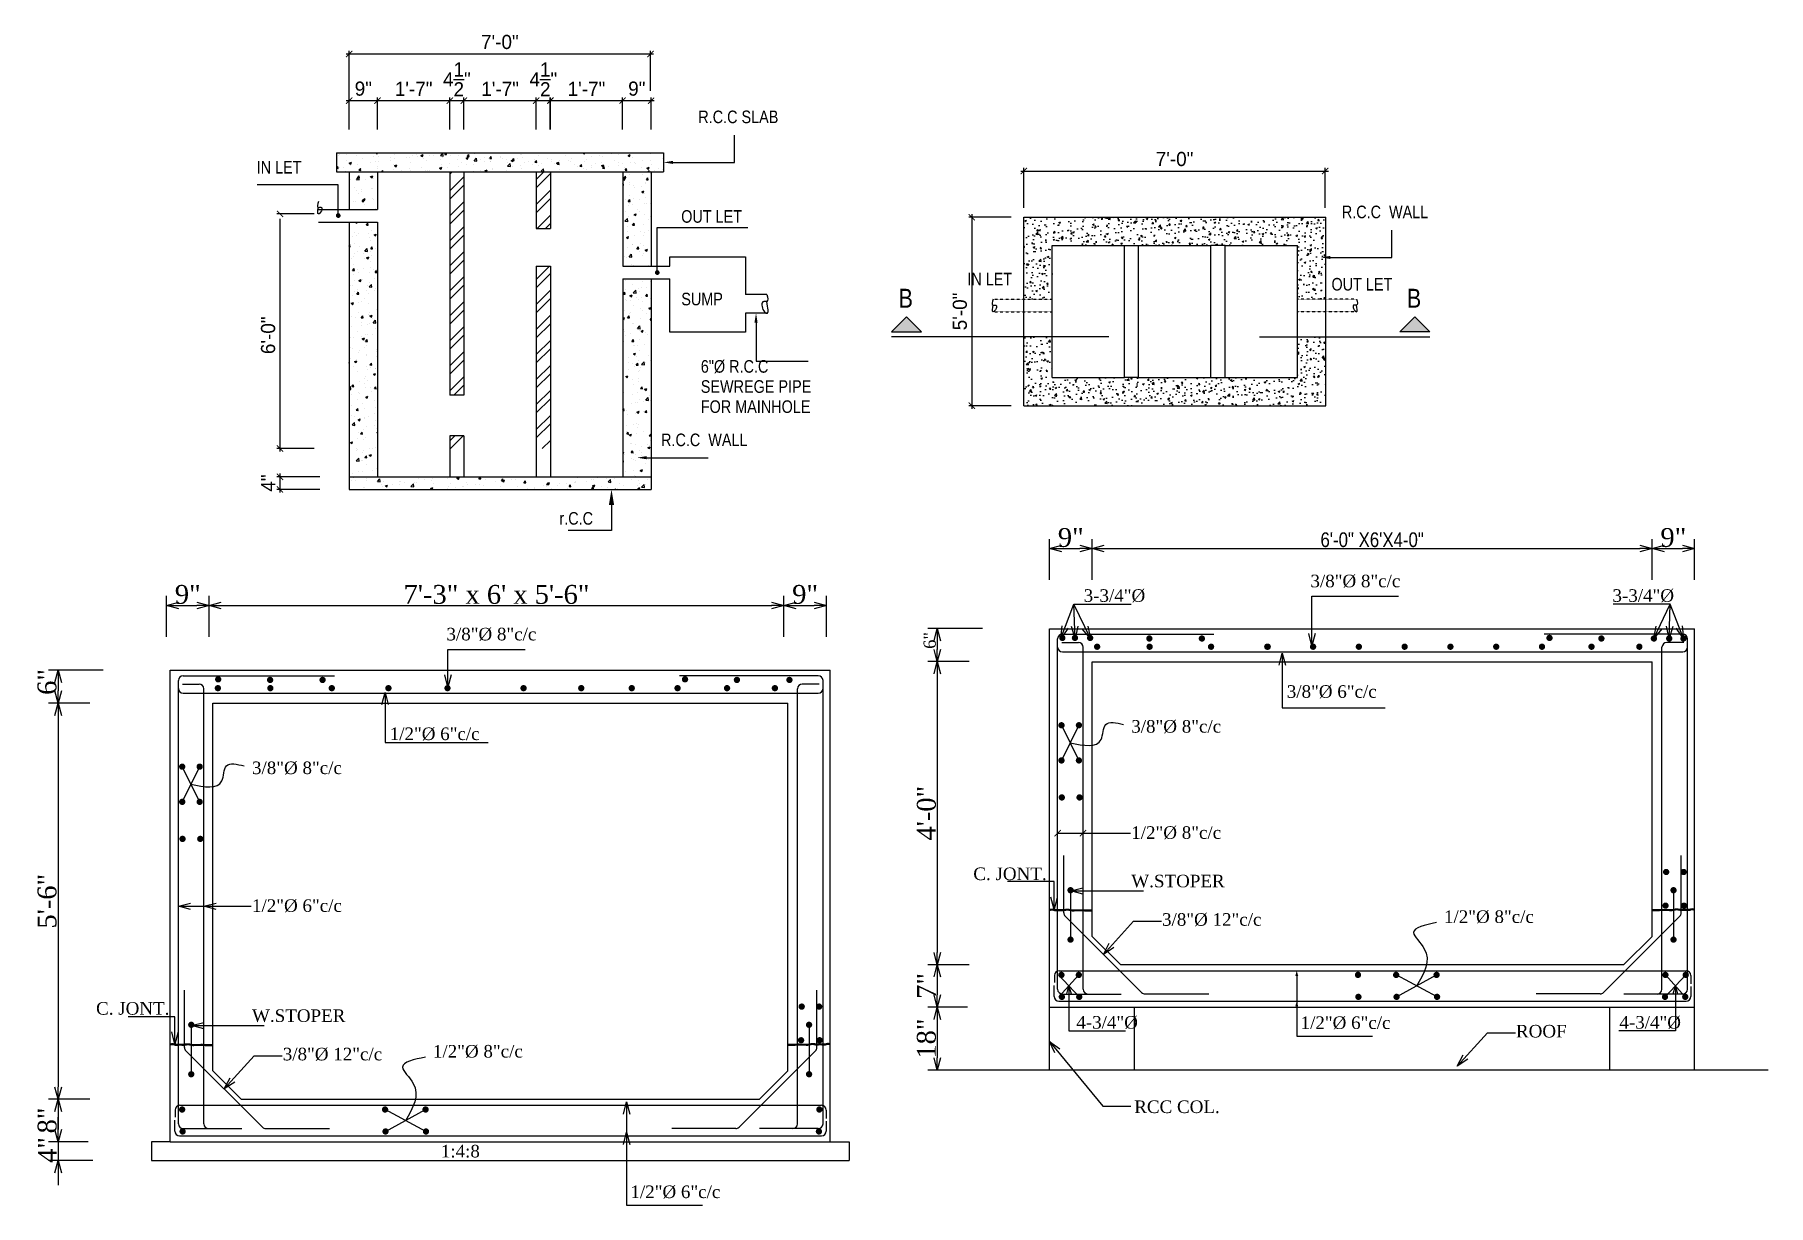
# Model space of a CAD drawing. Header units: inches. Extents: x -36906 to 35154, y -44700 to 686.
# Drawn here: x 34051 to 35154, y -19230 to -18486 of the extents above; entities that cross this region are included whole.
import ezdxf

# ---------------------------------------------------------------- set-up
doc = ezdxf.new("R2010")
doc.units = ezdxf.units.IN
doc.header["$LTSCALE"] = 2
doc.header["$MEASUREMENT"] = 0
doc.header["$PDMODE"] = 2
doc.linetypes.add('ACAD_ISO04W100', pattern=[30, 24, -3, 0, -3])
doc.linetypes.add('DASHED2', pattern=[0.375, 0.25, -0.125])
doc.layers.add('tex', color=7, linetype='Continuous')
doc.layers.add('wall', color=7, linetype='Continuous')
doc.styles.add('Ijaz', font='romantic.ttf', dxfattribs={"width": 0.9})
doc.styles.add('NOMAN', font='techl___.ttf', dxfattribs={"height": 6})
doc.styles.add('ROMANTIC', font='romantic.ttf')
doc.styles.add('TECHNIC', font='techl___.ttf')
doc.dimstyles.new('Copy of Ijaz', dxfattribs={"dimtxt": 6, "dimasz": 5, "dimexe": 3, "dimexo": 3, "dimgap": 1, "dimtad": 1, "dimlfac": 0.167778, "dimzin": 3, "dimdsep": 46, "dimlunit": 4, "dimtxsty": 'Ijaz', "dimblk": 'OPEN30', "dimcen": 3, "dimclrd": 256, "dimclre": 256, "dimclrt": 256, "dimadec": 0, "dimazin": 0, "dimtfac": 0.7, "dimtofl": 0, "dimtmove": 1, "dimatfit": 3, "dimldrblk": 'OPEN30', "dimfxl": 0, "dimfrac": 1, "dimtolj": 1, "dimtzin": 0, "dimlwd": -1, "dimlwe": -1, "dimarcsym": 0})
doc.dimstyles.new('DIM-1', dxfattribs={"dimscale": 6, "dimtxt": 1.296875, "dimasz": 1.296875, "dimexe": 1, "dimexo": 1, "dimgap": 0.125, "dimtad": 1, "dimdec": 3, "dimrnd": 0.125, "dimzin": 3, "dimdsep": 46, "dimlunit": 4, "dimtxsty": 'ROMANTIC', "dimblk": 'OPEN30', "dimcen": 0.09, "dimdle": 1, "dimclrd": 256, "dimclre": 256, "dimclrt": 256, "dimadec": 0, "dimazin": 0, "dimtfac": 0.75, "dimtdec": 3, "dimtix": 1, "dimtmove": 1, "dimatfit": 3, "dimldrblk": 'OPEN90', "dimfxl": 0, "dimtolj": 1, "dimtzin": 0, "dimlwd": -1, "dimlwe": -1, "dimarcsym": 0})
doc.dimstyles.new('DIMENSION', dxfattribs={"dimtxt": 5.5, "dimasz": 4, "dimexe": 2, "dimexo": 0, "dimgap": 2, "dimtad": 1, "dimdec": 3, "dimzin": 3, "dimdsep": 46, "dimlunit": 4, "dimtxsty": 'TECHNIC', "dimblk": 'ARCHTICK', "dimcen": 4, "dimdle": 2, "dimclrd": 256, "dimclre": 256, "dimclrt": 191, "dimadec": 0, "dimazin": 0, "dimtfac": 1, "dimtdec": 3, "dimtofl": 0, "dimtmove": 1, "dimatfit": 3, "dimldrblk": 'ARCHTICK', "dimfxl": 0, "dimtolj": 1, "dimtzin": 0, "dimlwd": -1, "dimlwe": -1, "dimarcsym": 0})

msp = doc.modelspace()

# ---------------------------------------------------------------- texts
at = {"style": 'NOMAN'}
for s, height, p in [('R.C.C SLAB', 8, (34473.3516, -18542.0249)), ('IN LET', 8, (34192.4357, -18574.0839)), ('OUT LET', 8, (34462.4753, -18605.3716)), ('R.C.C  WALL', 8, (34882.721, -18602.4913)), ('IN LET', 8, (34644.4829, -18645.2083)), ('B', 12, (34600.7191, -18659.4051)), ('OUT LET', 8, (34876.1303, -18648.5038)), ('B', 12, (34924.0502, -18659.4051)), ('SUMP', 8, (34462.536, -18657.9179)), ('6"%%C R.C.C', 8, (34474.9435, -18700.777)), ('SEWREGE PIPE', 8, (34474.9435, -18713.5682)), ('FOR MAINHOLE', 8, (34474.9435, -18726.3595)), ('R.C.C  WALL', 8, (34449.6684, -18747.5047)), ('r.C.C', 8, (34385.0123, -18797.4595))]:
    msp.add_text(s, height=height, dxfattribs=at).set_placement(p)
at = {"linetype": 'ByBlock', "style": 'ROMANTIC'}
for s, p in [('3/8"%%C 8"c/c', (34862.7501, -18837.2834)), ('3-3/4"%%C', (34718.4956, -18846.5374)), ('3-3/4"%%C', (35054.8686, -18846.5374)), ('3/8"%%C 8"c/c', (34313.147, -18871.0797)), ('3/8"%%C 6"c/c', (34847.7121, -18907.5984)), ('3/8"%%C 8"c/c', (34748.765, -18929.7823)), ('1/2"%%C 6"c/c', (34277.0569, -18934.4924)), ('3/8"%%C 8"c/c', (34189.4455, -18956.1418)), ('1/2"%%C 8"c/c', (34748.765, -18997.3248)), ('C. JONT.', (34648.2957, -19023.5652)), ('W.STOPER', (34748.765, -19028.1611)), ('1/2"%%C 6"c/c', (34189.4455, -19043.7965)), ('3/8"%%C 12"c/c', (34768.3509, -19052.6218)), ('1/2"%%C 8"c/c', (34947.6938, -19050.8359)), ('C. JONT.', (34090.2582, -19109.2028)), ('W.STOPER', (34189.4455, -19113.7988)), ('4-3/4"%%C', (34713.8248, -19118.063)), ('1/2"%%C 6"c/c', (34856.4844, -19118.2864)), ('4-3/4"%%C', (35059.2774, -19118.063)), ('ROOF', (34993.4845, -19123.6873)), ('3/8"%%C 12"c/c', (34209.0315, -19138.2594)), ('1/2"%%C 8"c/c', (34304.5407, -19136.4735)), ('RCC COL.', (34750.6603, -19171.7743)), ('1:4:8', (34309.5663, -19200.0152)), ('1/2"%%C 6"c/c', (34430.1862, -19225.8688))]:
    msp.add_text(s, height=8, dxfattribs=at).set_placement(p)
at = {"ltscale": 0.5, "char_height": 9, "attachment_point": 5}
for s, insert in [('\\A1;7\'-0"', (34347.1108, -18490.4242)), ('\\A1;\\A1;4\\S1/2;"', (34319.7715, -18514.1703)), ('\\A1;\\A1;4\\S1/2;"', (34374.7715, -18514.1703)), ('\\A1;9"', (34260.2715, -18520.1119)), ('\\A1;1\'-7"', (34292.2715, -18520.1887)), ('\\A1;1\'-7"', (34347.2715, -18520.1887)), ('\\A1;1\'-7"', (34402.2053, -18520.1887)), ('\\A1;9"', (34434.2384, -18520.1119)), ('\\A1;7\'-0"', (34776.3003, -18564.8854))]:
    msp.add_mtext(s, dxfattribs=dict(at, insert=insert))
at = {"ltscale": 0.5, "char_height": 9, "attachment_point": 5, "rotation": 90}
for s, insert in [('\\A1;5\'-0"', (34639.7466, -18661.8307)), ('\\A1;6\'-0"', (34199.7141, -18676.9829)), ('\\A1;4"', (34199.7597, -18770.9829))]:
    msp.add_mtext(s, dxfattribs=dict(at, insert=insert))

# ---------------------------------------------------------------- blocks, each defined once
blk = doc.blocks.new('_ArchTick')
at = {"layer": 'wall', "color": 0, "const_width": 0.15}
blk.add_lwpolyline([(-0.5, -0.5), (0.5, 0.5)], dxfattribs=at)
blk = doc.blocks.new('_Dot')
at = {"color": 0, "linetype": 'ByBlock', "lineweight": -2}
blk.add_line((-0.5, 0), (-1, 0), dxfattribs=at)
at = {"color": 0, "linetype": 'ByBlock', "const_width": 0.5}
blk.add_lwpolyline([(-0.25, 0, 1), (0.25, 0, 1)], format="xyb", close=True, dxfattribs=at)
blk = doc.blocks.new('_Open30')
at = {"layer": 'tex', "color": 0, "lineweight": -2}
for p, q in [((-1, 0.27), (0, 0)), ((0, 0), (-1, -0.27)), ((0, 0), (-1, 0))]:
    blk.add_line(p, q, dxfattribs=at)
blk = doc.blocks.new('*D16')
at = {"linetype": 'ByBlock'}
for p, q in [((34066.1, -19182.2), (34066.1, -19174.4)), ((34085.2, -19190), (34060.1, -19190)), ((34066.1, -19190), (34066.1, -19202)), ((34088.1, -19202), (34060.1, -19202)), ((34066.1, -19209.8), (34066.1, -19217.6))]:
    blk.add_line(p, q, dxfattribs=at)
at = {"layer": 'Defpoints', "color": 0, "linetype": 'ByBlock'}
for p in [(34091.2, -19190), (34066.1, -19202), (34094.1, -19202)]:
    blk.add_point(p, dxfattribs=at)
at = {"linetype": 'ByBlock', "xscale": 7.78125, "yscale": 7.78125, "zscale": 7.78125}
for p, rotation in [((34066.1, -19190), 270), ((34066.1, -19202), 90)]:
    blk.add_blockref('_Open30', p, dxfattribs=dict(at, rotation=rotation))
at = {"linetype": 'ByBlock', "insert": (34059.3, -19195.3), "char_height": 12, "attachment_point": 5, "rotation": 90, "style": 'ROMANTIC'}
blk.add_mtext('\\A1;4"', dxfattribs=at)
blk = doc.blocks.new('_Open90')
at = {"color": 0, "linetype": 'ByBlock', "lineweight": -2}
for p, q in [((0, 0), (-1, 0)), ((-0.5, 0.5), (0, 0)), ((0, 0), (-0.5, -0.5))]:
    blk.add_line(p, q, dxfattribs=at)
blk = doc.blocks.new('*D17')
at = {"linetype": 'ByBlock'}
for p, q in [((34086.2, -19163), (34060.1, -19163)), ((34066.1, -19170.8), (34066.1, -19182.2)), ((34085.2, -19190), (34060.1, -19190))]:
    blk.add_line(p, q, dxfattribs=at)
at = {"layer": 'Defpoints', "color": 0, "linetype": 'ByBlock'}
for p in [(34092.2, -19163), (34066.1, -19190), (34091.2, -19190)]:
    blk.add_point(p, dxfattribs=at)
at = {"linetype": 'ByBlock', "xscale": 7.78125, "yscale": 7.78125, "zscale": 7.78125}
for p, rotation in [((34066.1, -19163), 90), ((34066.1, -19190), 270)]:
    blk.add_blockref('_Open30', p, dxfattribs=dict(at, rotation=rotation))
at = {"linetype": 'ByBlock', "insert": (34059.2, -19176.5), "char_height": 12, "attachment_point": 5, "rotation": 90, "style": 'ROMANTIC'}
blk.add_mtext('\\A1;8"', dxfattribs=at)
blk = doc.blocks.new('*D18')
at = {"linetype": 'ByBlock'}
for p, q in [((34086.2, -18911), (34060.1, -18911)), ((34066.1, -18918.8), (34066.1, -19155.2)), ((34086.2, -19163), (34060.1, -19163))]:
    blk.add_line(p, q, dxfattribs=at)
at = {"layer": 'Defpoints', "color": 0, "linetype": 'ByBlock'}
for p in [(34092.2, -18911), (34066.1, -19163), (34092.2, -19163)]:
    blk.add_point(p, dxfattribs=at)
at = {"linetype": 'ByBlock', "xscale": 7.78125, "yscale": 7.78125, "zscale": 7.78125}
for p, rotation in [((34066.1, -18911), 90), ((34066.1, -19163), 270)]:
    blk.add_blockref('_Open30', p, dxfattribs=dict(at, rotation=rotation))
at = {"linetype": 'ByBlock', "insert": (34059.1, -19037), "char_height": 12, "attachment_point": 5, "rotation": 90, "style": 'ROMANTIC'}
blk.add_mtext('\\A1;5\'-6"', dxfattribs=at)
blk = doc.blocks.new('*D19')
at = {"linetype": 'ByBlock'}
for p, q in [((34094.8, -18890), (34060.1, -18890)), ((34066.1, -18897.8), (34066.1, -18903.2)), ((34086.2, -18911), (34060.1, -18911))]:
    blk.add_line(p, q, dxfattribs=at)
at = {"layer": 'Defpoints', "color": 0, "linetype": 'ByBlock'}
for p in [(34100.8, -18890), (34066.1, -18911), (34092.2, -18911)]:
    blk.add_point(p, dxfattribs=at)
at = {"linetype": 'ByBlock', "xscale": 7.78125, "yscale": 7.78125, "zscale": 7.78125}
for p, rotation in [((34066.1, -18890), 90), ((34066.1, -18911), 270)]:
    blk.add_blockref('_Open30', p, dxfattribs=dict(at, rotation=rotation))
at = {"linetype": 'ByBlock', "insert": (34059.1, -18897.5), "char_height": 12, "attachment_point": 5, "rotation": 90, "style": 'ROMANTIC'}
blk.add_mtext('\\A1;6"', dxfattribs=at)
blk = doc.blocks.new('*D20')
at = {"linetype": 'ByBlock'}
for p, q in [((34644.5, -19104.4), (34619.4, -19104.4)), ((34625.4, -19112.2), (34625.4, -19136.6)), ((34647.4, -19144.4), (34619.4, -19144.4))]:
    blk.add_line(p, q, dxfattribs=at)
at = {"layer": 'Defpoints', "color": 0, "linetype": 'ByBlock'}
for p in [(34650.5, -19104.4), (34625.4, -19144.4), (34653.4, -19144.4)]:
    blk.add_point(p, dxfattribs=at)
at = {"linetype": 'ByBlock', "xscale": 7.78125, "yscale": 7.78125, "zscale": 7.78125}
for p, rotation in [((34625.4, -19104.4), 90), ((34625.4, -19144.4), 270)]:
    blk.add_blockref('_Open30', p, dxfattribs=dict(at, rotation=rotation))
at = {"linetype": 'ByBlock', "insert": (34618.5, -19124.4), "char_height": 12, "attachment_point": 5, "rotation": 90, "style": 'ROMANTIC'}
blk.add_mtext('\\A1;18"', dxfattribs=at)
blk = doc.blocks.new('*D21')
at = {"linetype": 'ByBlock'}
for p, q in [((34723.8, -18832.6), (34723.8, -18806.6)), ((34731.6, -18812.6), (35072.4, -18812.6)), ((35080.1, -18832.6), (35080.1, -18806.6))]:
    blk.add_line(p, q, dxfattribs=at)
at = {"layer": 'Defpoints', "color": 0, "linetype": 'ByBlock'}
for p in [(35080.1, -18812.6), (34723.8, -18838.6), (35080.1, -18838.6)]:
    blk.add_point(p, dxfattribs=at)
at = {"linetype": 'ByBlock', "xscale": 7.78125, "yscale": 7.78125, "zscale": 7.78125, "rotation": 180}
blk.add_blockref('_Open30', (34723.8, -18812.6), dxfattribs=at)
at = {"linetype": 'ByBlock', "xscale": 7.78125, "yscale": 7.78125, "zscale": 7.78125}
blk.add_blockref('_Open30', (35080.1, -18812.6), dxfattribs=at)
at = {"linetype": 'ByBlock', "insert": (34902, -18807.1), "char_height": 12, "attachment_point": 5, "style": 'ROMANTIC'}
blk.add_mtext('\\A1;{\\fTechnicLite|b0|i0|c2|p2;\\H0.7776x;6\'-0\\H1x;" X6\'X4-0"}', dxfattribs=at)
blk = doc.blocks.new('*D8')
at = {"linetype": 'ByBlock'}
for p, q in [((35080.1, -18832.6), (35080.1, -18806.6)), ((35087.9, -18812.6), (35099.4, -18812.6)), ((35107.1, -18832.6), (35107.1, -18806.6))]:
    blk.add_line(p, q, dxfattribs=at)
at = {"layer": 'Defpoints', "color": 0, "linetype": 'ByBlock'}
for p in [(35107.1, -18812.6), (35080.1, -18838.6), (35107.1, -18838.6)]:
    blk.add_point(p, dxfattribs=at)
at = {"linetype": 'ByBlock', "xscale": 7.78125, "yscale": 7.78125, "zscale": 7.78125, "rotation": 180}
blk.add_blockref('_Open30', (35080.1, -18812.6), dxfattribs=at)
at = {"linetype": 'ByBlock', "xscale": 7.78125, "yscale": 7.78125, "zscale": 7.78125}
blk.add_blockref('_Open30', (35107.1, -18812.6), dxfattribs=at)
at = {"linetype": 'ByBlock', "insert": (35093.6, -18805.7), "char_height": 12, "attachment_point": 5, "style": 'ROMANTIC'}
blk.add_mtext('\\A1;9"', dxfattribs=at)
blk = doc.blocks.new('*D9')
at = {"linetype": 'ByBlock'}
for p, q in [((34696.8, -18832.6), (34696.8, -18806.6)), ((34704.6, -18812.6), (34716, -18812.6)), ((34723.8, -18832.6), (34723.8, -18806.6))]:
    blk.add_line(p, q, dxfattribs=at)
at = {"layer": 'Defpoints', "color": 0, "linetype": 'ByBlock'}
for p in [(34723.8, -18812.6), (34696.8, -18838.6), (34723.8, -18838.6)]:
    blk.add_point(p, dxfattribs=at)
at = {"linetype": 'ByBlock', "xscale": 7.78125, "yscale": 7.78125, "zscale": 7.78125, "rotation": 180}
blk.add_blockref('_Open30', (34696.8, -18812.6), dxfattribs=at)
at = {"linetype": 'ByBlock', "xscale": 7.78125, "yscale": 7.78125, "zscale": 7.78125}
blk.add_blockref('_Open30', (34723.8, -18812.6), dxfattribs=at)
at = {"linetype": 'ByBlock', "insert": (34710.3, -18805.7), "char_height": 12, "attachment_point": 5, "style": 'ROMANTIC'}
blk.add_mtext('\\A1;9"', dxfattribs=at)
blk = doc.blocks.new('*D10')
at = {"linetype": 'ByBlock'}
for p, q in [((34645.6, -19077.4), (34619.4, -19077.4)), ((34625.4, -19085.2), (34625.4, -19096.6)), ((34644.5, -19104.4), (34619.4, -19104.4))]:
    blk.add_line(p, q, dxfattribs=at)
at = {"layer": 'Defpoints', "color": 0, "linetype": 'ByBlock'}
for p in [(34651.6, -19077.4), (34625.4, -19104.4), (34650.5, -19104.4)]:
    blk.add_point(p, dxfattribs=at)
at = {"linetype": 'ByBlock', "xscale": 7.78125, "yscale": 7.78125, "zscale": 7.78125}
for p, rotation in [((34625.4, -19077.4), 90), ((34625.4, -19104.4), 270)]:
    blk.add_blockref('_Open30', p, dxfattribs=dict(at, rotation=rotation))
at = {"linetype": 'ByBlock', "insert": (34618.5, -19090.9), "char_height": 12, "attachment_point": 5, "rotation": 90, "style": 'ROMANTIC'}
blk.add_mtext('\\A1;7"', dxfattribs=at)
blk = doc.blocks.new('*D11')
at = {"linetype": 'ByBlock'}
for p, q in [((34645.6, -18884.6), (34619.4, -18884.6)), ((34625.4, -18892.4), (34625.4, -19069.6)), ((34645.6, -19077.4), (34619.4, -19077.4))]:
    blk.add_line(p, q, dxfattribs=at)
at = {"layer": 'Defpoints', "color": 0, "linetype": 'ByBlock'}
for p in [(34651.6, -18884.6), (34625.4, -19077.4), (34651.6, -19077.4)]:
    blk.add_point(p, dxfattribs=at)
at = {"linetype": 'ByBlock', "xscale": 7.78125, "yscale": 7.78125, "zscale": 7.78125}
for p, rotation in [((34625.4, -18884.6), 90), ((34625.4, -19077.4), 270)]:
    blk.add_blockref('_Open30', p, dxfattribs=dict(at, rotation=rotation))
at = {"linetype": 'ByBlock', "insert": (34618.5, -18981), "char_height": 12, "attachment_point": 5, "rotation": 90, "style": 'ROMANTIC'}
blk.add_mtext('\\A1;4\'-0"', dxfattribs=at)
blk = doc.blocks.new('*D12')
at = {"linetype": 'ByBlock'}
for p, q in [((34654.1, -18863.6), (34619.4, -18863.6)), ((34625.4, -18871.4), (34625.4, -18876.9)), ((34645.6, -18884.6), (34619.4, -18884.6))]:
    blk.add_line(p, q, dxfattribs=at)
at = {"layer": 'Defpoints', "color": 0, "linetype": 'ByBlock'}
for p in [(34660.1, -18863.6), (34625.4, -18884.6), (34651.6, -18884.6)]:
    blk.add_point(p, dxfattribs=at)
at = {"linetype": 'ByBlock', "xscale": 7.78125, "yscale": 7.78125, "zscale": 7.78125}
for p, rotation in [((34625.4, -18863.6), 90), ((34625.4, -18884.6), 270)]:
    blk.add_blockref('_Open30', p, dxfattribs=dict(at, rotation=rotation))
at = {"linetype": 'ByBlock', "insert": (34620.6, -18871.1), "char_height": 7.78, "attachment_point": 5, "rotation": 90, "style": 'ROMANTIC'}
blk.add_mtext('\\A1;6"', dxfattribs=at)
blk = doc.blocks.new('*D13')
at = {"linetype": 'ByBlock'}
for p, q in [((34162.1, -18868.8), (34162.1, -18842.8)), ((34527.8, -18868.8), (34527.8, -18842.8)), ((34169.9, -18848.8), (34520.1, -18848.8))]:
    blk.add_line(p, q, dxfattribs=at)
at = {"layer": 'Defpoints', "color": 0, "linetype": 'ByBlock'}
for p in [(34527.8, -18848.8), (34162.1, -18874.8), (34527.8, -18874.8)]:
    blk.add_point(p, dxfattribs=at)
at = {"linetype": 'ByBlock', "xscale": 7.78125, "yscale": 7.78125, "zscale": 7.78125, "rotation": 180}
blk.add_blockref('_Open30', (34162.1, -18848.8), dxfattribs=at)
at = {"linetype": 'ByBlock', "xscale": 7.78125, "yscale": 7.78125, "zscale": 7.78125}
blk.add_blockref('_Open30', (34527.8, -18848.8), dxfattribs=at)
at = {"linetype": 'ByBlock', "insert": (34345, -18841.9), "char_height": 12, "attachment_point": 5, "style": 'ROMANTIC'}
blk.add_mtext('\\A1;7\'-3" x 6\' x 5\'-6" ', dxfattribs=at)
blk = doc.blocks.new('*D14')
at = {"linetype": 'ByBlock'}
for p, q in [((34527.8, -18868.8), (34527.8, -18842.8)), ((34554.8, -18868.8), (34554.8, -18842.8)), ((34535.6, -18848.8), (34547.1, -18848.8))]:
    blk.add_line(p, q, dxfattribs=at)
at = {"layer": 'Defpoints', "color": 0, "linetype": 'ByBlock'}
for p in [(34554.8, -18848.8), (34527.8, -18874.8), (34554.8, -18874.8)]:
    blk.add_point(p, dxfattribs=at)
at = {"linetype": 'ByBlock', "xscale": 7.78125, "yscale": 7.78125, "zscale": 7.78125, "rotation": 180}
blk.add_blockref('_Open30', (34527.8, -18848.8), dxfattribs=at)
at = {"linetype": 'ByBlock', "xscale": 7.78125, "yscale": 7.78125, "zscale": 7.78125}
blk.add_blockref('_Open30', (34554.8, -18848.8), dxfattribs=at)
at = {"linetype": 'ByBlock', "insert": (34541.3, -18841.9), "char_height": 12, "attachment_point": 5, "style": 'ROMANTIC'}
blk.add_mtext('\\A1;9"', dxfattribs=at)
blk = doc.blocks.new('*D15')
at = {"linetype": 'ByBlock'}
for p, q in [((34135.1, -18868.8), (34135.1, -18842.8)), ((34162.1, -18868.8), (34162.1, -18842.8)), ((34142.9, -18848.8), (34154.3, -18848.8))]:
    blk.add_line(p, q, dxfattribs=at)
at = {"layer": 'Defpoints', "color": 0, "linetype": 'ByBlock'}
for p in [(34162.1, -18848.8), (34135.1, -18874.8), (34162.1, -18874.8)]:
    blk.add_point(p, dxfattribs=at)
at = {"linetype": 'ByBlock', "xscale": 7.78125, "yscale": 7.78125, "zscale": 7.78125, "rotation": 180}
blk.add_blockref('_Open30', (34135.1, -18848.8), dxfattribs=at)
at = {"linetype": 'ByBlock', "xscale": 7.78125, "yscale": 7.78125, "zscale": 7.78125}
blk.add_blockref('_Open30', (34162.1, -18848.8), dxfattribs=at)
at = {"linetype": 'ByBlock', "insert": (34148.6, -18841.9), "char_height": 12, "attachment_point": 5, "style": 'ROMANTIC'}
blk.add_mtext('\\A1;9"', dxfattribs=at)

# ---------------------------------------------------------------- dimensions: what is measured, and where the dimension line sits
at = {"linetype": 'ByBlock'}
for base, p1, p2, text, picture, middle in [((35080.1411, -18812.6422), (34723.8152, -18838.5687), (35080.1411, -18838.5687), '{\\fTechnicLite|b0|i0|c2|p2;\\H0.7776x;6\'-0\\H1x;" X6\'X4-0"}', '*D21', (34901.9782, -18807.1311)), ((34527.838, -18848.8481), (34162.0958, -18874.7746), (34527.838, -18874.7746), '7\'-3" x 6\' x 5\'-6" ', '*D13', (34344.9669, -18841.8674)), ((34723.8152, -18812.6422), (34696.8152, -18838.5687), (34723.8152, -18838.5687), '9"', '*D9', (34710.3152, -18805.6969)), ((35107.1411, -18812.6422), (35080.1411, -18838.5687), (35107.1411, -18838.5687), '9"', '*D8', (35093.6411, -18805.6969)), ((34162.0958, -18848.8481), (34135.0958, -18874.7746), (34162.0958, -18874.7746), '9"', '*D15', (34148.5958, -18841.9029)), ((34554.838, -18848.8481), (34527.838, -18874.7746), (34554.838, -18874.7746), '9"', '*D14', (34541.338, -18841.9029))]:
    dim = msp.add_linear_dim(base=base, p1=p1, p2=p2, text=text, dimstyle='DIM-1', override={"dimtxt": 2, "dimdec": 0, "dimlfac": 0.16666}, dxfattribs=at)
    dim.commit()
    dim.dimension.update_dxf_attribs({"geometry": picture, "text_midpoint": middle})
for base, p1, p2, text, override, picture, middle in [((34625.3785, -18884.6475), (34660.0969, -18863.6475), (34651.5691, -18884.6475), '6"', {"dimdec": 0, "dimlfac": 0.16666}, '*D12', (34625.3785, -18871.1475)), ((34066.059, -18911.007), (34100.7774, -18890.007), (34092.2496, -18911.007), '6"', {"dimtxt": 2, "dimdec": 0, "dimlfac": 0.16666}, '*D19', (34066.059, -18897.507)), ((34625.3785, -19144.3693), (34650.4853, -19104.3693), (34653.4169, -19144.3693), '18"', {"dimtxt": 2, "dimdec": 0, "dimlfac": 0.16666}, '*D20', (34625.3785, -19124.3693)), ((34066.059, -19202.007), (34091.1659, -19190.007), (34094.0974, -19202.007), '4"', {"dimtxt": 2, "dimdec": 0, "dimlfac": 0.16666}, '*D16', (34066.059, -19195.2537))]:
    dim = msp.add_linear_dim(base=base, p1=p1, p2=p2, angle=90, text=text, dimstyle='DIM-1', override=override, dxfattribs=at)
    dim.commit()
    dim.dimension.update_dxf_attribs({"geometry": picture, "text_midpoint": middle, "dimtype": 160})
for base, p1, p2, text, picture, middle in [((34625.3785, -19077.3693), (34651.5691, -18884.6475), (34651.5691, -19077.3693), '4\'-0"', '*D11', (34618.4953, -18981.0084)), ((34066.059, -19163.007), (34092.2496, -18911.007), (34092.2496, -19163.007), '5\'-6"', '*D18', (34059.0783, -19037.007)), ((34625.3785, -19104.3693), (34651.5691, -19077.3693), (34650.4853, -19104.3693), '7"', '*D10', (34618.5042, -19090.8693)), ((34066.059, -19190.007), (34092.2496, -19163.007), (34091.1659, -19190.007), '8"', '*D17', (34059.1848, -19176.507))]:
    dim = msp.add_linear_dim(base=base, p1=p1, p2=p2, angle=90, text=text, dimstyle='DIM-1', override={"dimtxt": 2, "dimdec": 0, "dimlfac": 0.16666}, dxfattribs=at)
    dim.commit()
    dim.dimension.update_dxf_attribs({"geometry": picture, "text_midpoint": middle})

# ---------------------------------------------------------------- hatches: boundary and pattern name
at = {"linetype": 'Continuous', "ltscale": 20}
h = msp.add_hatch(dxfattribs=at)
h.set_pattern_fill('AR-CONC', color=256, scale=1.5, style=0)
h.set_pattern_definition([(50, (952.117, 448.237), (10.7589027, -0.941282), [1.125, -12.375]), (355, (952.117, 448.237), (-2.08127, 11.282882), [0.9, -9.9]), (100.4514, (953.014, 448.159), (8.6776407, 10.341593), [0.956103, -10.5171317]), (46.1842, (952.117, 451.237), (16.0086157, -2.482785), [1.6875, -18.5625]), (96.6356, (953.451, 451.03), (14.0199406, 14.611768), [1.434154, -15.775695]), (351.1842, (952.117, 451.237), (14.019929, 14.611779), [1.35, -14.85]), (21, (953.617, 450.487), (8.9536058, -6.0392834), [1.125, -12.375]), (326, (953.617, 450.487), (3.64973, 10.8772507), [0.9, -9.9]), (71.4514, (954.363, 449.984), (12.6033394, 4.8379575), [0.956103, -10.5171317]), (37.5, (952.117, 448.2373), (0.18239783, 4.9934078), [0, -9.78, 0, -10.05, 0, -9.9375]), (7.5, (952.117, 448.237), (3.94604306, 5.9161757), [0, -5.73, 0, -9.555, 0, -3.7875]), (327.5, (948.772, 448.2373), (8.00733654, -0.33832308), [0, -3.75, 0, -11.7, 0, -15.525]), (317.5, (947.272, 448.237), (8.7477925, 1.5015747), [0, -4.875, 0, -7.77, 0, -11.025])])
h.paths.add_polyline_path([(34799.4609, -18619.8307), (34799.4609, -18703.8307), (34753.4609, -18703.8307), (34753.4609, -18619.8307)], flags=16)
h.paths.add_polyline_path([(34698.4609, -18619.8307), (34753.4609, -18619.8307), (34753.4609, -18703.8307), (34698.4609, -18703.8307), (34698.4609, -18677.8815), (34680.4609, -18677.8815), (34680.4609, -18721.8307), (34872.4609, -18721.8307), (34872.4609, -18677.8815), (34854.4609, -18677.8815), (34854.4609, -18703.8307), (34799.4609, -18703.8307), (34799.4609, -18619.8307), (34854.4609, -18619.8307), (34854.4609, -18653.9957), (34872.4609, -18653.9957), (34872.4609, -18601.8307), (34680.4609, -18601.8307), (34680.4609, -18653.9957), (34698.4609, -18653.9957)])
for points in [[(34615.3941, -18674.8815), (34605.8482, -18665.3356), (34596.3023, -18674.8815)], [(34938.7253, -18674.8815), (34929.1793, -18665.3356), (34919.6334, -18674.8815)]]:
    msp.add_hatch(color=256).paths.add_polyline_path(points)

# ---------------------------------------------------------------- linework, layer by layer
at = {"ltscale": 0.5}
for p, q in [((34249.2715, -18498.0194), (34444.9502, -18498.0194)), ((34251.2715, -18521.4222), (34251.2715, -18496.0194)), ((34442.9502, -18521.4222), (34442.9502, -18496.0194)), ((34251.2715, -18545.9596), (34251.2715, -18525.7071)), ((34269.2715, -18545.9596), (34269.2715, -18525.7071)), ((34269.2715, -18545.9596), (34269.2715, -18525.7071)), ((34315.2715, -18545.9596), (34315.2715, -18525.7071)), ((34315.2715, -18545.9596), (34315.2715, -18525.7071)), ((34324.2715, -18545.9596), (34324.2715, -18525.7071)), ((34324.2715, -18545.9596), (34324.2715, -18525.7071)), ((34370.2715, -18545.9596), (34370.2715, -18525.7071)), ((34370.2715, -18545.9596), (34370.2715, -18525.7071)), ((34379.2053, -18545.9596), (34379.2053, -18525.7071)), ((34379.2715, -18545.9596), (34379.2715, -18525.7071)), ((34425.2053, -18545.9596), (34425.2053, -18525.7071)), ((34425.2053, -18545.9596), (34425.2053, -18525.7071)), ((34443.2715, -18545.9596), (34443.2715, -18525.7071)), ((34249.2715, -18527.7071), (34271.2715, -18527.7071)), ((34267.2715, -18527.7071), (34317.2715, -18527.7071)), ((34313.2715, -18527.7071), (34326.2715, -18527.7071)), ((34322.2715, -18527.7071), (34372.2715, -18527.7071)), ((34368.2715, -18527.7071), (34381.2715, -18527.7071)), ((34377.2053, -18527.7071), (34427.2053, -18527.7071)), ((34423.2053, -18527.7071), (34445.2715, -18527.7071)), ((34680.4609, -18595.8834), (34680.4609, -18570.4806)), ((34872.1396, -18595.8834), (34872.1396, -18570.4806)), ((34678.4609, -18572.4806), (34874.1396, -18572.4806)), ((34229.0601, -18599.771), (34205.3092, -18599.771)), ((34207.3092, -18750.9829), (34207.3092, -18602.9829)), ((34672.2911, -18601.8307), (34645.3418, -18601.8307)), ((34647.3418, -18599.8307), (34647.3418, -18723.8307)), ((34672.2911, -18721.8307), (34645.3418, -18721.8307)), ((34229.0601, -18748.9829), (34205.3092, -18748.9829)), ((34232.5979, -18766.9829), (34205.2597, -18766.9829)), ((34207.2597, -18764.9829), (34207.2597, -18776.9829)), ((34232.5979, -18774.9829), (34205.2597, -18774.9829)), ((34704.9205, -18867.1788), (34801.2607, -18867.1788)), ((35099.5904, -18867.1788), (35011.333, -18867.1788)), ((34701.9205, -19093.0625), (34701.9205, -18870.1788)), ((34704.6423, -18872.4899), (34715.1427, -18872.4899)), ((34704.9205, -18878.3275), (35099.5904, -18878.3275)), ((34718.1427, -19093.0625), (34718.1427, -18875.4899)), ((35086.3682, -19093.0625), (35086.3682, -18875.4899)), ((35100.2132, -18872.4899), (35089.3682, -18872.4899)), ((35102.5904, -19093.0625), (35102.5904, -18870.1788)), ((34142.601, -19178.7002), (34142.601, -18896.5383)), ((34145.3229, -18898.8494), (34155.8233, -18898.8494)), ((34145.601, -18893.5383), (34241.9413, -18893.5383)), ((34158.8233, -19178.7002), (34158.8233, -18901.8494)), ((34549.6873, -18893.5383), (34461.4299, -18893.5383)), ((34536.465, -19178.7002), (34536.465, -18901.8494)), ((34550.3101, -18898.8494), (34539.465, -18898.8494)), ((34552.6873, -19178.7002), (34552.6873, -18896.5383)), ((34145.601, -18904.6871), (34549.6873, -18904.6871)), ((34704.3853, -18925.0677), (34715.4757, -18947.4466)), ((34715.4757, -18925.0677), (34704.3853, -18947.4466)), ((34145.0659, -18951.4273), (34156.1562, -18973.8061)), ((34156.1562, -18951.4273), (34145.0659, -18973.8061)), ((34705.8371, -19044.3912), (34705.8371, -19007.8976)), ((35098.6738, -19044.3912), (35098.6738, -19007.8976)), ((34706.7157, -19046.5125), (34755.355, -19095.1517)), ((35097.7952, -19046.5125), (35049.1559, -19095.1517)), ((34696.8152, -19077.3693), (34696.8152, -19077.3693)), ((34696.8152, -19077.3693), (34696.8152, -19077.3693)), ((34696.8152, -19104.3693), (34696.8152, -19077.3693)), ((34699.8468, -19084.2101), (34699.8468, -19088.8007)), ((34702.4995, -19083.896), (34715.6663, -19097.8627)), ((34715.384, -19083.896), (34702.7818, -19097.8627)), ((34702.8468, -19081.2101), (35101.6641, -19081.2101)), ((34943.2843, -19097.8627), (34917.2498, -19083.896)), ((34917.5321, -19097.8627), (34943.0019, -19083.896)), ((35101.4568, -19083.896), (35088.29, -19097.8627)), ((35088.5723, -19083.896), (35101.1745, -19097.8627)), ((35104.6641, -19084.2101), (35104.6641, -19089.5875)), ((34146.5176, -19130.0288), (34146.5176, -19093.5353)), ((34548.7707, -19130.0288), (34548.7707, -19093.5353)), ((34699.7191, -19097.5856), (34699.7191, -19090.6509)), ((34702.7191, -19100.5856), (35101.6641, -19100.5856)), ((34704.9205, -19096.0625), (34726.1318, -19096.0625)), ((34721.1427, -19096.0625), (34742.354, -19096.0625)), ((34757.4763, -19096.0304), (34798.0812, -19096.0304)), ((35047.0346, -19096.0304), (35006.4297, -19096.0304)), ((35083.3682, -19096.0625), (35062.1569, -19096.0625)), ((35099.5904, -19096.0625), (35078.3791, -19096.0625)), ((35104.6641, -19091.317), (35104.6641, -19097.5856)), ((34147.3963, -19132.1501), (34196.0355, -19180.7894)), ((34547.892, -19132.1501), (34499.2528, -19180.7894)), ((34164.4958, -19145.007), (34182.4958, -19163.007)), ((34137.4958, -19163.007), (34137.4958, -19163.007)), ((34137.4958, -19163.007), (34137.4958, -19163.007)), ((34143.5273, -19166.8477), (34551.761, -19166.8477)), ((34140.3996, -19183.2232), (34140.3996, -19176.2886)), ((34140.5273, -19169.8477), (34140.5273, -19174.4383)), ((34300.1311, -19183.5004), (34274.0966, -19169.5336)), ((34274.3789, -19183.5004), (34299.8488, -19169.5336)), ((34554.761, -19169.8477), (34554.761, -19175.2252)), ((34554.761, -19176.9546), (34554.761, -19183.2232)), ((34143.3996, -19186.2232), (34551.761, -19186.2232)), ((34145.601, -19181.7002), (34166.8123, -19181.7002)), ((34161.8233, -19181.7002), (34183.0346, -19181.7002)), ((34198.1568, -19181.668), (34238.7618, -19181.668)), ((34497.1314, -19181.668), (34456.5265, -19181.668)), ((34533.465, -19181.7002), (34512.2537, -19181.7002)), ((34549.6873, -19181.7002), (34528.476, -19181.7002))]:
    msp.add_line(p, q, dxfattribs=at)
for p, q in [((34251.2715, -18545.9596), (34251.2715, -18498.0194)), ((34243.2715, -18560.9829), (34451.2715, -18560.9829)), ((34243.2715, -18560.9829), (34243.2715, -18572.9829)), ((34243.2715, -18570.4431), (34244.0264, -18569.5434)), ((34243.2715, -18570.7108), (34244.2577, -18570.7971)), ((34244.2587, -18570.8043), (34244.0275, -18569.5507)), ((34244.5209, -18569.9225), (34244.5209, -18569.9225)), ((34244.7755, -18562.6934), (34244.7755, -18562.6934)), ((34244.9065, -18570.3287), (34244.9065, -18570.3287)), ((34245.2143, -18562.2686), (34245.2143, -18562.2686)), ((34247.6947, -18570.1994), (34247.6947, -18570.1994)), ((34248.9321, -18561.3275), (34248.9321, -18561.3275)), ((34249.2542, -18565.8647), (34249.2542, -18565.8647)), ((34249.7823, -18562.0342), (34249.7823, -18562.0342)), ((34251.3378, -18567.444), (34252.7382, -18566.9065)), ((34251.3378, -18567.444), (34252.3327, -18568.1151)), ((34252.0956, -18568.9252), (34252.0956, -18568.9252)), ((34252.3337, -18568.1223), (34252.7392, -18566.9137)), ((34255.8907, -18562.7197), (34255.8907, -18562.7197)), ((34256.5703, -18568.3266), (34256.5703, -18568.3266)), ((34257.3569, -18561.037), (34257.3569, -18561.037)), ((34257.4074, -18571.9475), (34258.3716, -18570.7984)), ((34258.3712, -18570.6505), (34258.3712, -18570.6505)), ((34258.6039, -18572.0594), (34258.3727, -18570.8057)), ((34259.2798, -18571.1143), (34259.2798, -18571.1143)), ((34259.523, -18564.4565), (34259.523, -18564.4565)), ((34264.7266, -18567.2623), (34264.7266, -18567.2623)), ((34266.5672, -18563.1708), (34266.5672, -18563.1708)), ((34268.1423, -18560.9934), (34268.1697, -18560.9829)), ((34268.1423, -18560.9934), (34269.1371, -18561.6644)), ((34268.234, -18566.3245), (34268.234, -18566.3245)), ((34269.0476, -18571.1016), (34269.0476, -18571.1016)), ((34269.1381, -18561.6717), (34269.3693, -18560.9829)), ((34269.3819, -18569.834), (34269.3819, -18569.834)), ((34269.6251, -18563.1761), (34269.6251, -18563.1761)), ((34269.7334, -18566.6032), (34269.7334, -18566.6032)), ((34277.2436, -18563.6219), (34277.2436, -18563.6219)), ((34277.308, -18565.606), (34277.308, -18565.606)), ((34279.7697, -18568.3344), (34279.7697, -18568.3344)), ((34279.8977, -18564.3224), (34279.8977, -18564.3224)), ((34280.0129, -18561.6766), (34280.0129, -18561.6766)), ((34280.0804, -18569.0458), (34281.4808, -18568.5082)), ((34280.0804, -18569.0458), (34281.0752, -18569.7168)), ((34281.0763, -18569.7241), (34281.4818, -18568.5155)), ((34283.7031, -18561.3865), (34283.7031, -18561.3865)), ((34287.9201, -18564.073), (34287.9201, -18564.073)), ((34289.6844, -18571.1721), (34289.6844, -18571.1721)), ((34289.939, -18563.9431), (34289.939, -18563.9431)), ((34290.0384, -18566.9262), (34290.0384, -18566.9262)), ((34291.5614, -18562.3203), (34291.5614, -18562.3203)), ((34294.3796, -18561.8376), (34294.3796, -18561.8376)), ((34294.9458, -18563.2839), (34294.9458, -18563.2839)), ((34296.8848, -18562.5952), (34298.2852, -18562.0576)), ((34296.8848, -18562.5952), (34297.8797, -18563.2662)), ((34297.2591, -18570.1749), (34297.2591, -18570.1749)), ((34297.8807, -18563.2734), (34298.2863, -18562.0649)), ((34298.5965, -18564.5241), (34298.5965, -18564.5241)), ((34300.1405, -18565.6459), (34300.1405, -18565.6459)), ((34302.5204, -18562.2867), (34302.5204, -18562.2867)), ((34305.056, -18562.2887), (34305.056, -18562.2887)), ((34308.823, -18570.6475), (34310.2234, -18570.11)), ((34308.823, -18570.6475), (34309.8178, -18571.3186)), ((34309.273, -18564.9752), (34309.273, -18564.9752)), ((34309.3496, -18562.6843), (34310.9074, -18561.0608)), ((34309.3496, -18562.6843), (34311.1283, -18562.9602)), ((34309.8189, -18571.3258), (34310.2244, -18570.1173)), ((34309.8901, -18568.512), (34309.8901, -18568.512)), ((34310.2851, -18570.8042), (34310.2851, -18570.8042)), ((34310.5283, -18564.1463), (34310.5283, -18564.1463)), ((34311.1294, -18562.9664), (34310.9084, -18561.067)), ((34312.0132, -18561.9238), (34312.8028, -18560.9829)), ((34312.0132, -18561.9238), (34313.2087, -18562.0284)), ((34313.2097, -18562.0357), (34313.0155, -18560.9829)), ((34314.0631, -18570.2494), (34314.0631, -18570.2494)), ((34314.8969, -18567.8529), (34314.8969, -18567.8529)), ((34315.7325, -18562.7398), (34315.7325, -18562.7398)), ((34319.9494, -18565.4263), (34319.9494, -18565.4263)), ((34320.5538, -18569.396), (34320.5538, -18569.396)), ((34320.797, -18562.7381), (34320.797, -18562.7381)), ((34322.4715, -18566.8556), (34322.4715, -18566.8556)), ((34325.6274, -18564.1969), (34327.0278, -18563.6594)), ((34325.6274, -18564.1969), (34326.6223, -18564.8679)), ((34325.7269, -18568.2473), (34325.7269, -18568.2473)), ((34326.3584, -18563.1789), (34327.3226, -18562.0298)), ((34326.3584, -18563.1789), (34327.5539, -18563.2835)), ((34326.4089, -18563.1909), (34326.4089, -18563.1909)), ((34326.6233, -18564.8752), (34327.0288, -18563.6666)), ((34327.5549, -18563.2908), (34327.3237, -18562.0371)), ((34330.6259, -18565.8774), (34330.6259, -18565.8774)), ((34330.6559, -18568.1156), (34330.6559, -18568.1156)), ((34330.6944, -18565.9947), (34332.2522, -18564.3712)), ((34330.6944, -18565.9947), (34332.4732, -18566.2706)), ((34330.8991, -18561.4577), (34330.8991, -18561.4577)), ((34332.4742, -18566.2768), (34332.2532, -18564.3774)), ((34335.1025, -18565.1927), (34335.1025, -18565.1927)), ((34337.0854, -18563.642), (34337.0854, -18563.642)), ((34337.3906, -18566.2452), (34337.3906, -18566.2452)), ((34340.1093, -18564.5336), (34340.1093, -18564.5336)), ((34340.7036, -18564.4339), (34341.6678, -18563.2849)), ((34340.7036, -18564.4339), (34341.8991, -18564.5385)), ((34341.0437, -18566.6161), (34341.0437, -18566.6161)), ((34341.3023, -18566.3285), (34341.3023, -18566.3285)), ((34341.9001, -18564.5458), (34341.6689, -18563.2922)), ((34342.1829, -18570.6365), (34342.1829, -18570.6365)), ((34347.6839, -18563.5364), (34347.6839, -18563.5364)), ((34347.7618, -18564.0931), (34347.7618, -18564.0931)), ((34349.0543, -18564.2431), (34349.0543, -18564.2431)), ((34351.3124, -18565.2079), (34351.3124, -18565.2079)), ((34351.9788, -18566.7796), (34351.9788, -18566.7796)), ((34352.0393, -18569.3051), (34353.597, -18567.6816)), ((34352.0393, -18569.3051), (34353.818, -18569.581)), ((34353.819, -18569.5872), (34353.598, -18567.6878)), ((34353.8466, -18568.6344), (34353.8466, -18568.6344)), ((34354.37, -18565.7987), (34355.7704, -18565.2611)), ((34354.37, -18565.7987), (34355.3649, -18566.4697)), ((34355.0488, -18565.689), (34356.013, -18564.5399)), ((34355.0488, -18565.689), (34356.2443, -18565.7936)), ((34355.0536, -18569.7617), (34355.0536, -18569.7617)), ((34355.3659, -18566.477), (34355.7714, -18565.2684)), ((34356.2453, -18565.8009), (34356.0141, -18564.5472)), ((34358.4383, -18564.5442), (34358.4383, -18564.5442)), ((34360.0604, -18569.1025), (34360.0604, -18569.1025)), ((34360.3149, -18561.8735), (34360.3149, -18561.8735)), ((34360.718, -18562.241), (34360.718, -18562.241)), ((34361.1713, -18570.5854), (34361.1713, -18570.5854)), ((34361.4145, -18563.9275), (34361.4145, -18563.9275)), ((34362.6552, -18567.2307), (34362.6552, -18567.2307)), ((34365.3217, -18561.2143), (34365.3217, -18561.2143)), ((34365.5103, -18566.6323), (34365.5103, -18566.6323)), ((34367.635, -18568.1053), (34367.635, -18568.1053)), ((34369.1147, -18564.9953), (34369.1147, -18564.9953)), ((34369.394, -18566.944), (34370.3582, -18565.7949)), ((34369.394, -18566.944), (34370.5895, -18567.0486)), ((34370.5905, -18567.0559), (34370.3593, -18565.8023)), ((34371.5591, -18569.0859), (34371.5591, -18569.0859)), ((34371.8023, -18562.428), (34371.8023, -18562.428)), ((34373.3317, -18567.6818), (34373.3317, -18567.6818)), ((34373.3841, -18572.6155), (34374.9418, -18570.9919)), ((34375.1638, -18572.8976), (34374.9428, -18570.9982)), ((34377.1741, -18564.6302), (34377.1741, -18564.6302)), ((34379.7912, -18565.4464), (34379.7912, -18565.4464)), ((34380.266, -18566.4424), (34380.266, -18566.4424)), ((34381.8278, -18567.6777), (34381.8278, -18567.6777)), ((34382.071, -18561.0198), (34382.071, -18561.0198)), ((34383.1126, -18567.4004), (34384.513, -18566.8629)), ((34383.1126, -18567.4004), (34384.1075, -18568.0715)), ((34383.7393, -18568.1991), (34384.7034, -18567.05)), ((34383.7393, -18568.1991), (34384.9347, -18568.3036)), ((34384.0081, -18568.1329), (34384.0081, -18568.1329)), ((34384.1085, -18568.0788), (34384.514, -18566.8702)), ((34384.9357, -18568.311), (34384.7045, -18567.0573)), ((34385.2728, -18565.7832), (34385.2728, -18565.7832)), ((34388.8378, -18562.6281), (34388.8378, -18562.6281)), ((34390.4676, -18565.8975), (34390.4676, -18565.8975)), ((34391.9299, -18566.3973), (34391.9299, -18566.3973)), ((34392.8474, -18564.786), (34392.8474, -18564.786)), ((34394.6846, -18568.584), (34394.6846, -18568.584)), ((34396.476, -18569.6273), (34396.476, -18569.6273)), ((34398.0845, -18569.4541), (34399.0486, -18568.305)), ((34398.0845, -18569.4541), (34399.2799, -18569.5587)), ((34399.2809, -18569.5661), (34399.0497, -18568.3124)), ((34399.9661, -18560.9829), (34400.9119, -18561.6208)), ((34400.2171, -18571.0114), (34400.2171, -18571.0114)), ((34400.9129, -18561.6282), (34401.1295, -18560.9829)), ((34401.1441, -18566.3486), (34401.1441, -18566.3486)), ((34402.3177, -18564.8978), (34402.3177, -18564.8978)), ((34405.2238, -18570.3522), (34405.2238, -18570.3522)), ((34405.361, -18569.0351), (34405.361, -18569.0351)), ((34405.4784, -18563.1231), (34405.4784, -18563.1231)), ((34408.1397, -18567.6252), (34408.1397, -18567.6252)), ((34410.4852, -18562.464), (34410.4852, -18562.464)), ((34411.8205, -18566.7997), (34411.8205, -18566.7997)), ((34411.8552, -18569.0022), (34413.2556, -18568.4646)), ((34411.8552, -18569.0022), (34412.85, -18569.6732)), ((34412.3432, -18570.1474), (34412.3432, -18570.1474)), ((34412.4297, -18570.7091), (34413.3938, -18569.5601)), ((34412.4297, -18570.7091), (34413.6251, -18570.8137)), ((34412.5864, -18563.4895), (34412.5864, -18563.4895)), ((34412.7985, -18569.355), (34412.7985, -18569.355)), ((34412.8511, -18569.6806), (34413.2566, -18568.472)), ((34413.6261, -18570.8211), (34413.3949, -18569.5675)), ((34416.0375, -18569.4862), (34416.0375, -18569.4862)), ((34418.0599, -18561.4667), (34418.0599, -18561.4667)), ((34419.8034, -18565.6231), (34419.8034, -18565.6231)), ((34422.4453, -18568.8671), (34422.4453, -18568.8671)), ((34422.497, -18567.2508), (34422.497, -18567.2508)), ((34422.6885, -18562.2092), (34422.6885, -18562.2092)), ((34425.4295, -18567.6921), (34425.4295, -18567.6921)), ((34426.7139, -18569.9373), (34426.7139, -18569.9373)), ((34426.7749, -18571.9642), (34427.739, -18570.8151)), ((34427.9713, -18572.0762), (34427.7401, -18570.8225)), ((34428.6596, -18562.5516), (34430.06, -18562.014)), ((34428.6596, -18562.5516), (34429.6545, -18563.2226)), ((34429.6555, -18563.2299), (34430.0611, -18562.0214)), ((34430.4363, -18567.0329), (34430.4363, -18567.0329)), ((34431.4671, -18563.621), (34431.4671, -18563.621)), ((34432.8331, -18567.3675), (34432.8331, -18567.3675)), ((34433.1734, -18567.7019), (34433.1734, -18567.7019)), ((34437.3904, -18570.3884), (34437.3904, -18570.3884)), ((34438.0109, -18566.0357), (34438.0109, -18566.0357)), ((34440.5978, -18570.6039), (34441.9982, -18570.0664)), ((34440.5978, -18570.6039), (34441.5926, -18571.275)), ((34441.5937, -18571.2823), (34441.9992, -18570.0738)), ((34443.1018, -18565.9593), (34443.1018, -18565.9593)), ((34443.1309, -18561.6189), (34443.1309, -18561.6189)), ((34443.8499, -18568.153), (34443.8499, -18568.153)), ((34448.0668, -18570.8395), (34448.0668, -18570.8395)), ((34450.6419, -18564.3728), (34450.6419, -18564.3728)), ((34451.2715, -18560.9829), (34451.2715, -18572.9829)), ((34243.2715, -18572.9829), (34451.2715, -18572.9829)), ((34249.0111, -18572.5226), (34249.0111, -18572.5226)), ((34251.2715, -18572.9829), (34251.2715, -18596.9829)), ((34251.8057, -18577.8515), (34251.8057, -18577.8515)), ((34255.9405, -18577.8072), (34257.4982, -18576.1837)), ((34255.9405, -18577.8072), (34257.7192, -18578.083)), ((34256.0728, -18578.4113), (34256.0728, -18578.4113)), ((34256.6264, -18573.1957), (34256.6264, -18573.1957)), ((34256.652, -18576.7715), (34257.6162, -18575.6224)), ((34256.652, -18576.7715), (34257.8474, -18576.8761)), ((34256.8125, -18577.1924), (34256.8125, -18577.1924)), ((34257.4074, -18571.9475), (34258.6029, -18572.0521)), ((34257.7215, -18578.0833), (34257.5005, -18576.1839)), ((34257.8497, -18576.876), (34257.6185, -18575.6223)), ((34261.4187, -18577.587), (34261.4187, -18577.587)), ((34264.3872, -18576.1952), (34264.3872, -18576.1952)), ((34264.9285, -18576.0629), (34266.3289, -18575.5254)), ((34264.9285, -18576.0629), (34265.9234, -18576.734)), ((34265.9256, -18576.7339), (34266.3312, -18575.5253)), ((34266.4605, -18576.9117), (34266.4605, -18576.9117)), ((34269.1878, -18573.2716), (34269.1878, -18573.2716)), ((34269.2715, -18572.9829), (34269.2715, -18596.9829)), ((34271.937, -18572.9829), (34272.7168, -18572.0535)), ((34272.888, -18572.9829), (34272.7179, -18572.0608)), ((34279.7241, -18571.5527), (34279.7241, -18571.5527)), ((34284.6776, -18571.8313), (34284.6776, -18571.8313)), ((34290.4005, -18572.0038), (34290.4005, -18572.0038)), ((34299.8973, -18572.3037), (34299.8973, -18572.3037)), ((34301.077, -18572.4549), (34301.077, -18572.4549)), ((34302.3994, -18572.2515), (34302.3994, -18572.2515)), ((34311.7534, -18572.906), (34311.7534, -18572.906)), ((34315.2715, -18572.9829), (34315.2715, -18715.0385)), ((34315.2715, -18574.4836), (34316.7722, -18572.9829)), ((34315.2715, -18585.0902), (34324.2715, -18576.0902)), ((34315.2715, -18590.3935), (34324.2715, -18581.3935)), ((34324.2715, -18572.9829), (34324.2715, -18715.0385)), ((34330.5192, -18572.6386), (34330.5192, -18572.6386)), ((34334.8479, -18572.4218), (34334.8479, -18572.4218)), ((34337.5656, -18572.2493), (34338.9659, -18571.7117)), ((34337.5656, -18572.2493), (34338.5604, -18572.9203)), ((34338.5615, -18572.9276), (34338.967, -18571.719)), ((34342.4225, -18571.4246), (34342.4225, -18571.4246)), ((34351.0692, -18571.8658), (34351.0692, -18571.8658)), ((34370.2715, -18572.9829), (34370.2715, -18608.9829)), ((34370.2715, -18577.8199), (34375.1085, -18572.9829)), ((34370.2715, -18583.1232), (34379.2715, -18574.1232)), ((34373.3841, -18572.6155), (34375.1628, -18572.8913)), ((34379.2715, -18572.9829), (34379.2715, -18608.9829)), ((34384.8122, -18571.6294), (34384.8122, -18571.6294)), ((34387.586, -18572.6743), (34387.586, -18572.6743)), ((34402.0745, -18571.5556), (34402.0745, -18571.5556)), ((34425.2715, -18572.9829), (34425.2715, -18632.9829)), ((34425.2715, -18580.2218), (34425.6052, -18579.8739)), ((34425.2715, -18581.6873), (34425.8262, -18581.7733)), ((34425.4459, -18577.6211), (34426.8463, -18577.0835)), ((34425.4459, -18577.6211), (34426.4407, -18578.2921)), ((34425.8285, -18581.7737), (34425.6075, -18579.8743)), ((34426.0194, -18576.7882), (34426.9836, -18575.6391)), ((34426.0194, -18576.7882), (34427.2149, -18576.8928)), ((34426.443, -18578.2922), (34426.8485, -18577.0836)), ((34426.7749, -18571.9642), (34427.9703, -18572.0688)), ((34427.2171, -18576.8928), (34426.9859, -18575.6391)), ((34429.3345, -18580.0381), (34429.3345, -18580.0381)), ((34429.5495, -18581.1945), (34429.5495, -18581.1945)), ((34429.7927, -18574.5366), (34429.7927, -18574.5366)), ((34432.29, -18581.8826), (34432.29, -18581.8826)), ((34437.4665, -18582.1911), (34437.4665, -18582.1911)), ((34437.7211, -18574.962), (34437.7211, -18574.962)), ((34439.6516, -18579.9141), (34439.6516, -18579.9141)), ((34439.8948, -18573.2562), (34439.8948, -18573.2562)), ((34440.011, -18580.4892), (34440.011, -18580.4892)), ((34440.3646, -18578.0432), (34441.3288, -18576.8941)), ((34440.3646, -18578.0432), (34441.5601, -18578.1478)), ((34441.3184, -18572.9829), (34442.0842, -18572.0702)), ((34441.5623, -18578.1479), (34441.3311, -18576.8942)), ((34442.2523, -18572.9829), (34442.0853, -18572.0776)), ((34442.7279, -18574.3028), (34442.7279, -18574.3028)), ((34442.8586, -18572.6172), (34442.8586, -18572.6172)), ((34443.2715, -18572.9829), (34443.2715, -18632.9829)), ((34445.3805, -18572.261), (34445.3805, -18572.261)), ((34450.3873, -18571.6019), (34450.3873, -18571.6019)), ((34251.5511, -18585.0806), (34251.5511, -18585.0806)), ((34253.8644, -18591.9716), (34253.8644, -18591.9716)), ((34254.6167, -18583.0405), (34254.6167, -18583.0405)), ((34255.5864, -18591.727), (34255.5864, -18591.727)), ((34255.8296, -18585.0691), (34255.8296, -18585.0691)), ((34257.3931, -18586.5882), (34257.3931, -18586.5882)), ((34258.8336, -18585.7269), (34258.8336, -18585.7269)), ((34259.1258, -18584.0834), (34259.1258, -18584.0834)), ((34259.427, -18591.8153), (34260.3912, -18590.6663)), ((34259.427, -18591.8153), (34260.6225, -18591.9199)), ((34260.0622, -18590.5659), (34261.4626, -18590.0284)), ((34260.0622, -18590.5659), (34261.057, -18591.237)), ((34260.6247, -18591.9198), (34260.3935, -18590.6662)), ((34261.0593, -18591.2369), (34261.4648, -18590.0283)), ((34265.2931, -18583.4915), (34265.2931, -18583.4915)), ((34265.9741, -18590.2275), (34265.9741, -18590.2275)), ((34266.2173, -18583.5696), (34266.2173, -18583.5696)), ((34266.4954, -18590.3087), (34266.4954, -18590.3087)), ((34269.0569, -18584.5861), (34269.0569, -18584.5861)), ((34315.2715, -18601.0001), (34324.2715, -18592.0001)), ((34370.2715, -18593.7298), (34379.2715, -18584.7298)), ((34370.2715, -18599.0331), (34379.2715, -18590.0331)), ((34425.4399, -18590.258), (34425.4399, -18590.258)), ((34427.1983, -18590.7385), (34427.1983, -18590.7385)), ((34428.7945, -18591.832), (34429.7586, -18590.6829)), ((34428.7945, -18591.832), (34429.9899, -18591.9366)), ((34429.3063, -18587.8524), (34429.3063, -18587.8524)), ((34429.6568, -18592.9445), (34429.6568, -18592.9445)), ((34429.9921, -18591.9366), (34429.7609, -18590.683)), ((34432.2051, -18590.0793), (34432.2051, -18590.0793)), ((34432.4597, -18582.8502), (34432.4597, -18582.8502)), ((34436.1163, -18590.7091), (34436.1163, -18590.7091)), ((34437.384, -18585.6735), (34438.7844, -18585.1359)), ((34437.384, -18585.6735), (34438.3789, -18586.3445)), ((34438.3812, -18586.3446), (34438.7867, -18585.136)), ((34439.1652, -18593.2299), (34439.1652, -18593.2299)), ((34439.4084, -18586.572), (34439.4084, -18586.572)), ((34439.7797, -18589.0821), (34439.7797, -18589.0821)), ((34440.3333, -18593.3956), (34440.3333, -18593.3956)), ((34443.128, -18591.8137), (34443.128, -18591.8137)), ((34443.1397, -18593.0871), (34443.2715, -18592.93)), ((34443.1397, -18593.0871), (34443.2715, -18593.0986)), ((34231.6852, -18596.9829), (34269.2715, -18596.9829)), ((34261.3141, -18593.6577), (34261.3141, -18593.6577)), ((34265.7309, -18596.8854), (34265.7309, -18596.8854)), ((34268.2311, -18596.5194), (34268.2311, -18596.5194)), ((34315.2715, -18606.3034), (34324.2715, -18597.3034)), ((34370.9283, -18608.9829), (34379.2715, -18600.6397)), ((34426.699, -18604.2902), (34428.2568, -18602.6667)), ((34426.699, -18604.2902), (34428.4778, -18604.5661)), ((34426.9437, -18597.9675), (34426.9437, -18597.9675)), ((34428.48, -18604.5665), (34428.2591, -18602.6671)), ((34428.8199, -18601.1681), (34428.8199, -18601.1681)), ((34429.0631, -18594.5102), (34429.0631, -18594.5102)), ((34431.4643, -18593.8158), (34431.4643, -18593.8158)), ((34432.1373, -18600.8753), (34432.1373, -18600.8753)), ((34432.5177, -18600.1765), (34433.9181, -18599.6389)), ((34432.5177, -18600.1765), (34433.5126, -18600.8475)), ((34433.5148, -18600.8476), (34433.9204, -18599.639)), ((34434.5183, -18596.9703), (34434.5183, -18596.9703)), ((34436.2566, -18598.2072), (34436.2566, -18598.2072)), ((34438.922, -18599.8877), (34438.922, -18599.8877)), ((34441.888, -18603.1957), (34441.888, -18603.1957)), ((34442.8137, -18601.3264), (34442.8137, -18601.3264)), ((34680.4609, -18721.8307), (34680.4609, -18601.8307)), ((34680.4609, -18601.8307), (34872.4609, -18601.8307)), ((34872.4609, -18721.8307), (34872.4609, -18601.8307)), ((34231.6852, -18604.9829), (34269.2715, -18604.9829)), ((34251.2715, -18604.9829), (34251.2715, -18774.9829)), ((34253.4404, -18614.0438), (34253.4404, -18614.0438)), ((34254.8568, -18611.7007), (34254.8568, -18611.7007)), ((34255.1, -18605.0428), (34255.1, -18605.0428)), ((34255.1959, -18605.069), (34255.4202, -18604.9829)), ((34255.1959, -18605.069), (34256.1907, -18605.74)), ((34255.718, -18613.3143), (34255.718, -18613.3143)), ((34255.9726, -18606.0852), (34255.9726, -18606.0852)), ((34256.193, -18605.7399), (34256.447, -18604.9829)), ((34257.3342, -18611.9141), (34257.3342, -18611.9141)), ((34260.9794, -18605.426), (34260.9794, -18605.426)), ((34261.6364, -18606.5641), (34261.6364, -18606.5641)), ((34262.2021, -18606.8592), (34263.1662, -18605.7101)), ((34262.2021, -18606.8592), (34263.3975, -18606.9638)), ((34263.3997, -18606.9637), (34263.1685, -18605.71)), ((34263.2926, -18612.3171), (34263.2926, -18612.3171)), ((34264.1168, -18614.4949), (34264.1168, -18614.4949)), ((34265.2445, -18610.2011), (34265.2445, -18610.2011)), ((34267.134, -18613.1213), (34268.5344, -18612.5838)), ((34267.134, -18613.1213), (34268.1289, -18613.7924)), ((34268.1311, -18613.7923), (34268.5367, -18612.5837)), ((34268.9979, -18609.912), (34268.9979, -18609.912)), ((34269.2715, -18604.9829), (34269.2715, -18766.9829)), ((34315.2715, -18616.91), (34324.2715, -18607.91)), ((34315.2715, -18622.2133), (34324.2715, -18613.2133)), ((34370.2715, -18608.9829), (34379.2715, -18608.9829)), ((34376.2316, -18608.9829), (34379.2715, -18605.943)), ((34427.6514, -18614.6795), (34429.0518, -18614.1419)), ((34427.6514, -18614.6795), (34428.6463, -18615.3505)), ((34428.2426, -18611.0952), (34428.2426, -18611.0952)), ((34428.3335, -18614.4839), (34428.3335, -18614.4839)), ((34428.5767, -18607.826), (34428.5767, -18607.826)), ((34428.6485, -18615.3505), (34429.054, -18614.142)), ((34429.257, -18604.8586), (34429.257, -18604.8586)), ((34431.5695, -18606.8759), (34432.5337, -18605.7268)), ((34431.5695, -18606.8759), (34432.7649, -18606.9804)), ((34432.231, -18607.2084), (34432.231, -18607.2084)), ((34432.4595, -18613.7817), (34432.4595, -18613.7817)), ((34432.7672, -18606.9805), (34432.5359, -18605.7268)), ((34436.6266, -18611.0839), (34436.6266, -18611.0839)), ((34438.4356, -18613.2035), (34438.4356, -18613.2035)), ((34438.6788, -18606.5456), (34438.6788, -18606.5456)), ((34438.919, -18611.5463), (34438.919, -18611.5463)), ((34441.6334, -18610.4247), (34441.6334, -18610.4247)), ((34443.136, -18614.2328), (34443.136, -18614.2328)), ((34251.2715, -18619.2104), (34251.73, -18619.0344)), ((34251.2715, -18619.8857), (34251.5961, -18619.4989)), ((34251.2715, -18620.2073), (34251.3244, -18620.243)), ((34251.2715, -18620.7039), (34251.8273, -18620.7526)), ((34251.3267, -18620.2429), (34251.7322, -18619.0343)), ((34251.8296, -18620.7525), (34251.5983, -18619.4988)), ((34254.3704, -18625.0164), (34254.3704, -18625.0164)), ((34254.6136, -18618.3585), (34254.6136, -18618.3585)), ((34256.5084, -18623.8473), (34256.5084, -18623.8473)), ((34258.0312, -18620.2053), (34258.0312, -18620.2053)), ((34260.2221, -18624.7148), (34260.2221, -18624.7148)), ((34261.2436, -18623.3927), (34262.8014, -18621.7692)), ((34261.2436, -18623.3927), (34263.0224, -18623.6686)), ((34263.0246, -18623.6688), (34262.8037, -18621.7695)), ((34264.7581, -18623.5169), (34264.7581, -18623.5169)), ((34264.9771, -18621.903), (34265.9413, -18620.754)), ((34264.9771, -18621.903), (34266.1725, -18622.0076)), ((34265.0013, -18616.859), (34265.0013, -18616.859)), ((34265.4009, -18626.4306), (34265.4009, -18626.4306)), ((34266.1748, -18622.0075), (34265.9435, -18620.7539)), ((34268.1721, -18621.8452), (34268.1721, -18621.8452)), ((34315.2715, -18632.8199), (34324.2715, -18623.8199)), ((34428.0903, -18621.1417), (34428.0903, -18621.1417)), ((34429.3506, -18627.083), (34430.9084, -18625.4594)), ((34431.1316, -18627.3592), (34430.9106, -18625.4598)), ((34431.1106, -18626.2012), (34431.1106, -18626.2012)), ((34431.3652, -18618.9721), (34431.3652, -18618.9721)), ((34431.4053, -18619.1417), (34431.4053, -18619.1417)), ((34434.3445, -18621.9197), (34435.3087, -18620.7706)), ((34434.3445, -18621.9197), (34435.5399, -18622.0243)), ((34434.94, -18621.7125), (34434.94, -18621.7125)), ((34435.5422, -18622.0243), (34435.3109, -18620.7707)), ((34436.1976, -18623.533), (34436.1976, -18623.533)), ((34436.372, -18618.313), (34436.372, -18618.313)), ((34438.1924, -18619.8614), (34438.1924, -18619.8614)), ((34438.6852, -18625.204), (34438.6852, -18625.204)), ((34439.5896, -18622.7319), (34440.9899, -18622.1943)), ((34439.5896, -18622.7319), (34440.5844, -18623.4029)), ((34440.5867, -18623.4029), (34440.9922, -18622.1944)), ((34443.069, -18617.1396), (34443.069, -18617.1396)), ((34698.4609, -18619.8307), (34744.4609, -18619.8307)), ((34698.4609, -18703.8307), (34698.4609, -18619.8307)), ((34744.4609, -18703.8307), (34744.4609, -18619.8307)), ((34744.4609, -18619.8307), (34753.4609, -18619.8307)), ((34753.4609, -18703.8307), (34753.4609, -18619.8307)), ((34753.4609, -18619.8307), (34799.4609, -18619.8307)), ((34799.4609, -18703.8307), (34799.4609, -18619.8307)), ((34808.4609, -18619.8307), (34799.4609, -18619.8307)), ((34808.4609, -18703.8307), (34808.4609, -18619.8307)), ((34808.4609, -18619.8307), (34854.4609, -18619.8307)), ((34854.4609, -18703.8307), (34854.4609, -18619.8307)), ((34252.7699, -18628.0935), (34252.7699, -18628.0935)), ((34253.4069, -18635.6918), (34254.3711, -18634.5428)), ((34253.4069, -18635.6918), (34254.6023, -18635.7964)), ((34253.7626, -18626.9502), (34253.7626, -18626.9502)), ((34254.1272, -18631.6743), (34254.1272, -18631.6743)), ((34254.6046, -18635.7963), (34254.3733, -18634.5427)), ((34256.2431, -18634.881), (34256.2431, -18634.881)), ((34257.2752, -18637.2399), (34257.2752, -18637.2399)), ((34260.1395, -18634.3189), (34260.1395, -18634.3189)), ((34261.3007, -18628.2387), (34261.3007, -18628.2387)), ((34262.2677, -18627.6243), (34263.6681, -18627.0868)), ((34262.2677, -18627.6243), (34263.2626, -18628.2954)), ((34263.2648, -18628.2953), (34263.6703, -18627.0867)), ((34264.2717, -18636.8326), (34264.2717, -18636.8326)), ((34264.4391, -18627.4013), (34264.4391, -18627.4013)), ((34264.5149, -18630.1748), (34264.5149, -18630.1748)), ((34265.1463, -18633.6597), (34265.1463, -18633.6597)), ((34266.9195, -18635.3321), (34266.9195, -18635.3321)), ((34267.7521, -18636.9469), (34268.7163, -18635.7978)), ((34267.7521, -18636.9469), (34268.9475, -18637.0515)), ((34268.9498, -18637.0514), (34268.7185, -18635.7977)), ((34268.9389, -18635.2378), (34268.9389, -18635.2378)), ((34315.2715, -18638.1232), (34324.2715, -18629.1232)), ((34370.2715, -18632.9829), (34370.2715, -18766.9829)), ((34370.2715, -18632.9829), (34379.2715, -18632.9829)), ((34370.2715, -18641.4595), (34378.7481, -18632.9829)), ((34379.2715, -18632.9829), (34379.2715, -18766.9829)), ((34425.2715, -18632.9829), (34455.2715, -18632.9829)), ((34426.1038, -18626.8604), (34426.1038, -18626.8604)), ((34427.8471, -18627.7996), (34427.8471, -18627.7996)), ((34429.3506, -18627.083), (34431.1293, -18627.3588)), ((34431.0453, -18631.9324), (34431.0453, -18631.9324)), ((34432.1721, -18632.5342), (34432.1721, -18632.5342)), ((34437.9492, -18626.5193), (34437.9492, -18626.5193)), ((34441.7217, -18632.3835), (34441.7217, -18632.3835)), ((34455.2715, -18632.9829), (34455.2715, -18626.9829)), ((34455.2715, -18626.9829), (34503.2715, -18626.9829)), ((34503.2715, -18626.9829), (34503.2715, -18650.9829)), ((34252.3484, -18645.1009), (34252.3484, -18645.1009)), ((34253.6408, -18644.99), (34253.6408, -18644.99)), ((34253.884, -18638.3322), (34253.884, -18638.3322)), ((34254.8781, -18642.2071), (34254.8781, -18642.2071)), ((34256.5653, -18647.7874), (34256.5653, -18647.7874)), ((34257.4014, -18642.1273), (34258.8018, -18641.5898)), ((34257.4014, -18642.1273), (34258.3963, -18642.7984)), ((34258.3985, -18642.7983), (34258.804, -18641.5897)), ((34259.8849, -18641.5479), (34259.8849, -18641.5479)), ((34262.1981, -18648.4389), (34262.1981, -18648.4389)), ((34263.0248, -18645.552), (34263.0248, -18645.552)), ((34263.8952, -18646.1854), (34265.453, -18644.5619)), ((34263.8952, -18646.1854), (34265.6739, -18646.4613)), ((34264.0285, -18643.4905), (34264.0285, -18643.4905)), ((34265.6762, -18646.4616), (34265.4552, -18644.5622)), ((34267.2418, -18648.2385), (34267.2418, -18648.2385)), ((34267.4595, -18640.5507), (34267.4595, -18640.5507)), ((34268.1132, -18647.1711), (34268.1132, -18647.1711)), ((34315.2715, -18648.7298), (34324.2715, -18639.7298)), ((34315.2715, -18654.0331), (34324.2715, -18645.0331)), ((34370.2715, -18646.7628), (34379.2715, -18637.7628)), ((34370.2715, -18657.3694), (34379.2715, -18648.3694)), ((34425.2715, -18640.9829), (34455.2715, -18640.9829)), ((34425.2715, -18640.9829), (34425.2715, -18766.9829)), ((34427.0663, -18642.0985), (34427.0663, -18642.0985)), ((34427.1175, -18647.7733), (34427.1175, -18647.7733)), ((34427.3607, -18641.1154), (34427.3607, -18641.1154)), ((34431.3463, -18644.4675), (34431.3463, -18644.4675)), ((34432.0022, -18649.8757), (34433.56, -18648.2522)), ((34433.7832, -18650.152), (34433.5622, -18648.2526)), ((34435.5321, -18647.2058), (34435.5321, -18647.2058)), ((34437.2196, -18646.4929), (34437.2196, -18646.4929)), ((34437.7427, -18642.5496), (34437.7427, -18642.5496)), ((34440.5389, -18646.5466), (34440.5389, -18646.5466)), ((34443.01, -18642.4654), (34443.01, -18642.4654)), ((34443.2715, -18640.9829), (34443.2715, -18774.9829)), ((34455.2715, -18674.9829), (34455.2715, -18640.9829)), ((34252.5351, -18656.6303), (34253.9355, -18656.0928)), ((34252.5351, -18656.6303), (34253.53, -18657.3014)), ((34253.1544, -18658.3058), (34253.1544, -18658.3058)), ((34253.3976, -18651.6479), (34253.3976, -18651.6479)), ((34253.5322, -18657.3013), (34253.9377, -18656.0927)), ((34254.6235, -18649.4362), (34254.6235, -18649.4362)), ((34256.1819, -18650.7357), (34257.1461, -18649.5866)), ((34256.1819, -18650.7357), (34257.3774, -18650.8403)), ((34256.4494, -18649.1732), (34256.4494, -18649.1732)), ((34256.9367, -18656.3272), (34256.9367, -18656.3272)), ((34257.3796, -18650.8402), (34257.1483, -18649.5865)), ((34259.0458, -18655.7182), (34259.0458, -18655.7182)), ((34261.2417, -18653.5645), (34261.2417, -18653.5645)), ((34263.5421, -18656.8063), (34263.5421, -18656.8063)), ((34263.7853, -18650.1484), (34263.7853, -18650.1484)), ((34315.2715, -18664.6397), (34324.2715, -18655.6397)), ((34370.2715, -18662.6727), (34379.2715, -18653.6727)), ((34425.5494, -18650.7523), (34426.5135, -18649.6033)), ((34425.5494, -18650.7523), (34426.7448, -18650.8569)), ((34426.747, -18650.857), (34426.5158, -18649.6033)), ((34426.8743, -18654.4311), (34426.8743, -18654.4311)), ((34427.3885, -18655.005), (34427.3885, -18655.005)), ((34429.857, -18651.7379), (34431.2573, -18651.2003)), ((34429.857, -18651.7379), (34430.8518, -18652.4089)), ((34430.2707, -18655.094), (34430.2707, -18655.094)), ((34430.854, -18652.4089), (34431.2595, -18651.2003)), ((34432.0022, -18649.8757), (34433.7809, -18650.1516)), ((34432.1131, -18657.86), (34432.1131, -18657.86)), ((34433.848, -18652.7696), (34433.848, -18652.7696)), ((34435.2775, -18654.4349), (34435.2775, -18654.4349)), ((34436.1386, -18648.8588), (34436.1386, -18648.8588)), ((34436.9764, -18653.1508), (34436.9764, -18653.1508)), ((34438.065, -18655.4561), (34438.065, -18655.4561)), ((34439.8946, -18652.0074), (34440.8587, -18650.8583)), ((34439.8946, -18652.0074), (34441.09, -18652.112)), ((34441.0922, -18652.112), (34440.861, -18650.8584)), ((34441.7951, -18659.7902), (34443.1955, -18659.2527)), ((34442.7922, -18660.4613), (34443.1977, -18659.2527)), ((34442.8521, -18653.4376), (34442.8521, -18653.4376)), ((34516.8657, -18650.9829), (34503.2715, -18650.9829)), ((34251.6753, -18664.2154), (34251.6753, -18664.2154)), ((34252.9112, -18664.9637), (34252.9112, -18664.9637)), ((34255.1511, -18665.9381), (34255.1511, -18665.9381)), ((34257.2162, -18662.5657), (34257.2162, -18662.5657)), ((34258.957, -18665.7795), (34259.9211, -18664.6304)), ((34258.957, -18665.7795), (34260.1524, -18665.8841)), ((34259.045, -18670.4407), (34259.045, -18670.4407)), ((34259.3681, -18668.6246), (34259.3681, -18668.6246)), ((34260.1546, -18665.884), (34259.9233, -18664.6304)), ((34263.0557, -18670.122), (34263.0557, -18670.122)), ((34263.2989, -18663.4641), (34263.2989, -18663.4641)), ((34264.0518, -18669.7816), (34264.0518, -18669.7816)), ((34264.3064, -18662.5525), (34264.3064, -18662.5525)), ((34264.4733, -18664.6827), (34265.8736, -18664.1452)), ((34264.4733, -18664.6827), (34265.4681, -18665.3537)), ((34265.4703, -18665.3536), (34265.8758, -18664.1451)), ((34265.8276, -18666.3892), (34265.8276, -18666.3892)), ((34266.5468, -18668.9782), (34268.1046, -18667.3547)), ((34266.5468, -18668.9782), (34268.3255, -18669.2541)), ((34268.3278, -18669.2544), (34268.1068, -18667.355)), ((34268.8799, -18660.5636), (34268.8799, -18660.5636)), ((34315.2715, -18669.943), (34324.2715, -18660.943)), ((34370.2715, -18673.2793), (34379.2715, -18664.2793)), ((34370.2715, -18678.5826), (34379.2715, -18669.5826)), ((34425.2715, -18666.1331), (34426.391, -18665.7033)), ((34425.2715, -18666.4303), (34425.9855, -18666.9119)), ((34425.9877, -18666.9119), (34426.3932, -18665.7033)), ((34426.3879, -18667.7469), (34426.3879, -18667.7469)), ((34426.6311, -18661.089), (34426.6311, -18661.089)), ((34428.3244, -18665.7962), (34429.2886, -18664.6471)), ((34428.3244, -18665.7962), (34429.5198, -18665.9008)), ((34429.522, -18665.9008), (34429.2908, -18664.6472)), ((34429.869, -18662.9357), (34429.869, -18662.9357)), ((34430.0161, -18662.3231), (34430.0161, -18662.3231)), ((34431.2873, -18669.7933), (34431.2873, -18669.7933)), ((34432.3293, -18669.2141), (34432.3293, -18669.2141)), ((34436.49, -18666.4665), (34436.49, -18666.4665)), ((34436.7332, -18659.8086), (34436.7332, -18659.8086)), ((34437.5907, -18661.3259), (34437.5907, -18661.3259)), ((34440.5454, -18663.3868), (34440.5454, -18663.3868)), ((34441.7951, -18659.7902), (34442.7899, -18660.4613)), ((34442.6696, -18667.0512), (34443.2715, -18666.3339)), ((34442.6696, -18667.0512), (34443.2715, -18667.1039)), ((34442.9511, -18667.7912), (34442.9511, -18667.7912)), ((34516.8657, -18662.9829), (34503.2715, -18662.9829)), ((34503.2715, -18662.9829), (34503.2715, -18674.9829)), ((34605.8482, -18665.3356), (34596.3023, -18674.8815)), ((34615.3941, -18674.8815), (34605.8482, -18665.3356)), ((34919.6334, -18674.8815), (34929.1793, -18665.3356)), ((34929.1793, -18665.3356), (34938.7253, -18674.8815)), ((34252.4248, -18678.2794), (34252.4248, -18678.2794)), ((34252.668, -18671.6215), (34252.668, -18671.6215)), ((34253.7836, -18678.329), (34253.7836, -18678.329)), ((34256.3905, -18674.499), (34256.3905, -18674.499)), ((34258.7904, -18677.6698), (34258.7904, -18677.6698)), ((34259.607, -18679.1857), (34261.0073, -18678.6482)), ((34259.607, -18679.1857), (34260.6018, -18679.8567)), ((34260.604, -18679.8566), (34261.0095, -18678.6481)), ((34261.1828, -18678.8903), (34261.1828, -18678.8903)), ((34261.732, -18680.8234), (34262.6962, -18679.6743)), ((34261.732, -18680.8234), (34262.9274, -18680.9279)), ((34261.8485, -18676.5554), (34261.8485, -18676.5554)), ((34262.9296, -18680.9279), (34262.6984, -18679.6742)), ((34262.8125, -18676.7799), (34262.8125, -18676.7799)), ((34266.365, -18676.6726), (34266.365, -18676.6726)), ((34268.0542, -18672.4969), (34268.0542, -18672.4969)), ((34315.2715, -18680.5496), (34324.2715, -18671.5496)), ((34315.2715, -18685.8529), (34324.2715, -18676.8529)), ((34370.2715, -18689.1892), (34379.2715, -18680.1892)), ((34425.9015, -18681.0626), (34425.9015, -18681.0626)), ((34425.9743, -18673.1556), (34425.9743, -18673.1556)), ((34426.1447, -18674.4048), (34426.1447, -18674.4048)), ((34427.0679, -18677.1023), (34427.0679, -18677.1023)), ((34430.1912, -18675.8421), (34430.1912, -18675.8421)), ((34431.0994, -18680.84), (34432.0636, -18679.691)), ((34431.0994, -18680.84), (34432.2948, -18680.9446)), ((34432.297, -18680.9447), (34432.0658, -18679.691)), ((34434.6538, -18672.6685), (34436.2115, -18671.045)), ((34434.6538, -18672.6685), (34436.4325, -18672.9443)), ((34436.0036, -18679.7823), (34436.0036, -18679.7823)), ((34436.0796, -18674.1847), (34436.0796, -18674.1847)), ((34436.4347, -18672.9447), (34436.2138, -18671.0454)), ((34436.2468, -18673.1244), (34436.2468, -18673.1244)), ((34436.6507, -18673.6067), (34436.6507, -18673.6067)), ((34436.9288, -18674.2932), (34438.3292, -18673.7557)), ((34436.9288, -18674.2932), (34437.9236, -18674.9643)), ((34437.9258, -18674.9643), (34438.3314, -18673.7557)), ((34439.6989, -18675.4394), (34439.6989, -18675.4394)), ((34440.8677, -18676.2932), (34440.8677, -18676.2932)), ((34503.2715, -18674.9829), (34455.2715, -18674.9829)), ((34596.3023, -18674.8815), (34615.3941, -18674.8815)), ((34938.7253, -18674.8815), (34919.6334, -18674.8815)), ((34251.4943, -18689.0107), (34251.4943, -18689.0107)), ((34251.9384, -18691.5952), (34251.9384, -18691.5952)), ((34252.1816, -18684.9373), (34252.1816, -18684.9373)), ((34253.529, -18685.5581), (34253.529, -18685.5581)), ((34255.8422, -18692.4491), (34255.8422, -18692.4491)), ((34257.1572, -18687.8915), (34257.1572, -18687.8915)), ((34257.9538, -18686.7753), (34257.9538, -18686.7753)), ((34261.1036, -18684.5608), (34261.1036, -18684.5608)), ((34262.1708, -18689.4618), (34262.1708, -18689.4618)), ((34262.3261, -18690.0957), (34262.3261, -18690.0957)), ((34262.5693, -18683.4378), (34262.5693, -18683.4378)), ((34268.4732, -18690.7862), (34268.4732, -18690.7862)), ((34268.6303, -18687.2264), (34268.6303, -18687.2264)), ((34268.821, -18685.8894), (34268.821, -18685.8894)), ((34269.1984, -18691.7709), (34269.2715, -18691.6947)), ((34269.1984, -18691.7709), (34269.2715, -18691.7823)), ((34315.2715, -18696.4595), (34324.2715, -18687.4595)), ((34370.2715, -18694.4925), (34379.2715, -18685.4925)), ((34425.6583, -18687.7205), (34425.6583, -18687.7205)), ((34429.1762, -18691.2159), (34429.1762, -18691.2159)), ((34432.0541, -18683.1859), (34432.0541, -18683.1859)), ((34432.0625, -18688.7962), (34433.4629, -18688.2587)), ((34432.0625, -18688.7962), (34433.0573, -18689.4673)), ((34432.6717, -18683.7729), (34432.6717, -18683.7729)), ((34433.0595, -18689.4673), (34433.465, -18688.2587)), ((34434.183, -18690.5567), (34434.183, -18690.5567)), ((34434.4376, -18683.3277), (34434.4376, -18683.3277)), ((34435.7604, -18686.4401), (34435.7604, -18686.4401)), ((34439.4443, -18682.6685), (34439.4443, -18682.6685)), ((34441.7576, -18689.5595), (34441.7576, -18689.5595)), ((34251.3594, -18694.7166), (34251.2715, -18694.2399)), ((34251.2715, -18694.7092), (34251.3572, -18694.7167)), ((34251.6952, -18698.2531), (34251.6952, -18698.2531)), ((34253.9748, -18696.9414), (34253.9748, -18696.9414)), ((34254.7406, -18693.6887), (34256.141, -18693.1512)), ((34254.7406, -18693.6887), (34255.7355, -18694.3597)), ((34255.7377, -18694.3596), (34256.1432, -18693.1511)), ((34256.3315, -18699.8248), (34256.3315, -18699.8248)), ((34261.8398, -18703.4114), (34261.8398, -18703.4114)), ((34262.083, -18696.7535), (34262.083, -18696.7535)), ((34263.2118, -18698.6744), (34263.2118, -18698.6744)), ((34264.507, -18695.8672), (34265.4712, -18694.7181)), ((34264.507, -18695.8672), (34265.7025, -18695.9718)), ((34264.6512, -18697.3925), (34264.6512, -18697.3925)), ((34265.7046, -18695.9717), (34265.4734, -18694.718)), ((34266.6788, -18701.7411), (34268.0792, -18701.2035)), ((34266.6788, -18701.7411), (34267.6736, -18702.4121)), ((34267.6758, -18702.412), (34268.0813, -18701.2034)), ((34267.9952, -18697.8227), (34267.9952, -18697.8227)), ((34268.2186, -18698.0152), (34268.2186, -18698.0152)), ((34315.2715, -18701.7628), (34324.2715, -18692.7628)), ((34315.2715, -18712.3694), (34324.2715, -18703.3694)), ((34370.2715, -18705.0991), (34379.2715, -18696.0991)), ((34370.2715, -18710.4024), (34379.2715, -18701.4024)), ((34425.4151, -18694.3784), (34425.4151, -18694.3784)), ((34427.1962, -18703.2992), (34428.5965, -18702.7617)), ((34427.1962, -18703.2992), (34428.191, -18703.9703)), ((34428.1932, -18703.9703), (34428.5987, -18702.7617)), ((34428.777, -18693.9928), (34428.777, -18693.9928)), ((34428.9216, -18698.445), (34428.9216, -18698.445)), ((34431.2284, -18695.1191), (34431.2284, -18695.1191)), ((34432.994, -18696.6793), (34432.994, -18696.6793)), ((34433.8744, -18695.8839), (34434.8386, -18694.7348)), ((34433.8744, -18695.8839), (34435.0699, -18695.9885)), ((34435.072, -18695.9885), (34434.8408, -18694.7349)), ((34435.274, -18699.7559), (34435.274, -18699.7559)), ((34435.5172, -18693.098), (34435.5172, -18693.098)), ((34436.0207, -18699.5105), (34436.0207, -18699.5105)), ((34436.4962, -18697.4478), (34436.4962, -18697.4478)), ((34437.3054, -18695.4612), (34438.8631, -18693.8377)), ((34437.3054, -18695.4612), (34439.0841, -18695.7371)), ((34439.0863, -18695.7375), (34438.8653, -18693.8381)), ((34439.4535, -18694.4439), (34439.4535, -18694.4439)), ((34442.8921, -18693.117), (34442.8921, -18693.117)), ((34251.2715, -18707.6702), (34251.2769, -18707.6541)), ((34251.2715, -18707.6554), (34251.2747, -18707.6542)), ((34251.2715, -18710.4546), (34252.0629, -18709.6298)), ((34251.2715, -18711.3722), (34252.2839, -18711.5292)), ((34251.452, -18704.9109), (34251.452, -18704.9109)), ((34252.2861, -18711.5295), (34252.0651, -18709.6301)), ((34252.6891, -18714.4509), (34252.6891, -18714.4509)), ((34252.9368, -18709.656), (34253.901, -18708.5069)), ((34252.9368, -18709.656), (34254.1323, -18709.7606)), ((34254.1344, -18709.7605), (34253.9032, -18708.5068)), ((34254.2971, -18709.8478), (34254.2971, -18709.8478)), ((34257.0983, -18713.2174), (34257.0983, -18713.2174)), ((34257.6959, -18713.7917), (34257.6959, -18713.7917)), ((34257.9505, -18706.5626), (34257.9505, -18706.5626)), ((34260.7565, -18707.6124), (34260.7565, -18707.6124)), ((34261.1238, -18704.2161), (34261.1238, -18704.2161)), ((34261.5966, -18710.0693), (34261.5966, -18710.0693)), ((34262.9572, -18705.9035), (34262.9572, -18705.9035)), ((34264.9735, -18710.2989), (34264.9735, -18710.2989)), ((34265.2705, -18712.7945), (34265.2705, -18712.7945)), ((34267.282, -18710.911), (34268.2462, -18709.762)), ((34267.282, -18710.911), (34268.4775, -18711.0156)), ((34268.4796, -18711.0155), (34268.2484, -18709.7619)), ((34268.762, -18711.2153), (34268.762, -18711.2153)), ((34317.9057, -18715.0385), (34324.2715, -18708.6727)), ((34370.2715, -18721.009), (34379.2715, -18712.009)), ((34425.9734, -18713.2242), (34425.9734, -18713.2242)), ((34431.2348, -18705.336), (34431.2348, -18705.336)), ((34431.9951, -18708.5117), (34431.9951, -18708.5117)), ((34434.7876, -18713.0717), (34434.7876, -18713.0717)), ((34435.0308, -18706.4138), (34435.0308, -18706.4138)), ((34435.4744, -18704.6101), (34435.4744, -18704.6101)), ((34436.6495, -18710.9277), (34437.6136, -18709.7786)), ((34436.6495, -18710.9277), (34437.8449, -18711.0323)), ((34437.8471, -18711.0323), (34437.6158, -18709.7787)), ((34438.6044, -18711.5613), (34438.6044, -18711.5613)), ((34439.1343, -18711.3516), (34440.5347, -18710.8141)), ((34439.1343, -18711.3516), (34440.1292, -18712.0226)), ((34440.1313, -18712.0227), (34440.5369, -18710.8141)), ((34698.4609, -18703.8307), (34744.4609, -18703.8307)), ((34753.4609, -18703.8307), (34744.4609, -18703.8307)), ((34753.4609, -18703.8307), (34799.4609, -18703.8307)), ((34799.4609, -18703.8307), (34808.4609, -18703.8307)), ((34808.4609, -18703.8307), (34854.4609, -18703.8307)), ((34252.4345, -18721.6799), (34252.4345, -18721.6799)), ((34255.7119, -18724.6998), (34256.676, -18723.5508)), ((34255.7119, -18724.6998), (34256.9073, -18724.8044)), ((34256.2725, -18725.1506), (34256.2725, -18725.1506)), ((34256.9095, -18724.8043), (34256.6782, -18723.5507)), ((34256.7775, -18717.7786), (34256.7775, -18717.7786)), ((34260.0091, -18720.6827), (34260.0091, -18720.6827)), ((34261.1102, -18723.385), (34261.1102, -18723.385)), ((34261.3534, -18716.7272), (34261.3534, -18716.7272)), ((34261.8125, -18716.2441), (34263.2128, -18715.7065)), ((34261.8125, -18716.2441), (34262.8073, -18716.9151)), ((34262.8095, -18716.915), (34263.215, -18715.7064)), ((34267.454, -18718.2297), (34267.454, -18718.2297)), ((34267.9362, -18723.1485), (34267.9362, -18723.1485)), ((34324.2715, -18715.0385), (34315.2715, -18715.0385)), ((34370.2715, -18726.3123), (34379.2715, -18717.3123)), ((34425.2715, -18724.4875), (34426.0435, -18723.5674)), ((34425.2715, -18724.7333), (34426.2747, -18724.8211)), ((34426.2769, -18724.8211), (34426.0456, -18723.5675)), ((34427.6007, -18724.9962), (34427.6007, -18724.9962)), ((34431.1694, -18720.445), (34431.1694, -18720.445)), ((34431.5797, -18714.83), (34431.5797, -18714.83)), ((34433.343, -18719.4496), (34433.343, -18719.4496)), ((34434.268, -18725.8546), (34435.6684, -18725.3171)), ((34434.5444, -18719.7295), (34434.5444, -18719.7295)), ((34435.265, -18726.5257), (34435.6705, -18725.3171)), ((34435.7967, -18717.5165), (34435.7967, -18717.5165)), ((34435.9617, -18724.8363), (34435.9617, -18724.8363)), ((34438.2771, -18725.4473), (34438.2771, -18725.4473)), ((34438.3498, -18718.7904), (34438.3498, -18718.7904)), ((34439.4245, -18725.9716), (34440.3887, -18724.8225)), ((34439.9569, -18718.254), (34441.5147, -18716.6305)), ((34439.9569, -18718.254), (34441.7357, -18718.5299)), ((34440.6221, -18726.0762), (34440.3908, -18724.8225)), ((34440.6631, -18725.6814), (34440.6631, -18725.6814)), ((34441.7379, -18718.5302), (34441.5169, -18716.6309)), ((34442.2562, -18715.2811), (34442.2562, -18715.2811)), ((34442.8331, -18718.4429), (34442.8331, -18718.4429)), ((34680.4609, -18721.8307), (34872.4609, -18721.8307)), ((34252.8828, -18727.9985), (34252.8828, -18727.9985)), ((34253.1567, -18734.0461), (34254.7145, -18732.4225)), ((34253.1567, -18734.0461), (34254.9354, -18734.3219)), ((34254.9376, -18734.3222), (34254.7167, -18732.4228)), ((34254.7477, -18728.571), (34254.7477, -18728.571)), ((34256.9462, -18730.7471), (34258.3465, -18730.2095)), ((34256.9462, -18730.7471), (34257.941, -18731.4181)), ((34257.0998, -18730.685), (34257.0998, -18730.685)), ((34257.9432, -18731.418), (34258.3487, -18730.2094)), ((34260.6238, -18736.7008), (34260.6238, -18736.7008)), ((34260.867, -18730.0429), (34260.867, -18730.0429)), ((34261.0648, -18729.542), (34261.0648, -18729.542)), ((34262.1173, -18734.7963), (34262.1173, -18734.7963)), ((34263.5593, -18728.4496), (34263.5593, -18728.4496)), ((34267.1241, -18734.1371), (34267.1241, -18734.1371)), ((34267.3787, -18726.9081), (34267.3787, -18726.9081)), ((34267.7762, -18731.1361), (34267.7762, -18731.1361)), ((34268.703, -18736.5411), (34268.703, -18736.5411)), ((34370.2715, -18736.9189), (34379.2715, -18727.9189)), ((34370.2715, -18742.2222), (34379.2715, -18733.2222)), ((34427.8271, -18734.5669), (34427.8271, -18734.5669)), ((34428.0817, -18727.3378), (34428.0817, -18727.3378)), ((34431.9362, -18733.8375), (34431.9362, -18733.8375)), ((34433.0884, -18726.6786), (34433.0884, -18726.6786)), ((34434.0581, -18733.0453), (34434.0581, -18733.0453)), ((34434.268, -18725.8546), (34435.2629, -18726.5256)), ((34434.3013, -18726.3874), (34434.3013, -18726.3874)), ((34434.3824, -18735.6672), (34434.3824, -18735.6672)), ((34435.4017, -18733.5697), (34435.4017, -18733.5697)), ((34439.4245, -18725.9716), (34440.6199, -18726.0761)), ((34252.0799, -18745.2501), (34253.4802, -18744.7125)), ((34252.0799, -18745.2501), (34253.0747, -18745.9211)), ((34253.0769, -18745.921), (34253.4824, -18744.7124)), ((34256.8559, -18742.6845), (34256.8559, -18742.6845)), ((34257.0393, -18738.5432), (34257.0393, -18738.5432)), ((34258.4869, -18739.7437), (34259.4511, -18738.5946)), ((34258.4869, -18739.7437), (34259.6823, -18739.8483)), ((34259.6845, -18739.8482), (34259.4532, -18738.5945)), ((34259.5802, -18738.6158), (34259.5802, -18738.6158)), ((34260.3806, -18743.3587), (34260.3806, -18743.3587)), ((34261.8627, -18742.0254), (34261.8627, -18742.0254)), ((34268.8843, -18738.7995), (34269.2715, -18738.6508)), ((34268.8843, -18738.7995), (34269.2715, -18739.0606)), ((34324.2715, -18740.9829), (34315.2715, -18740.9829)), ((34315.2715, -18740.9829), (34315.2715, -18766.9829)), ((34315.2715, -18744.1892), (34318.4778, -18740.9829)), ((34315.7811, -18748.9829), (34323.7811, -18740.9829)), ((34324.2715, -18740.9829), (34324.2715, -18766.9829)), ((34374.1174, -18748.9829), (34379.2715, -18743.8288)), ((34427.8543, -18739.7604), (34428.8185, -18738.6113)), ((34427.8543, -18739.7604), (34429.0497, -18739.8649)), ((34427.923, -18737.9026), (34427.923, -18737.9026)), ((34429.0519, -18739.865), (34428.8206, -18738.6113)), ((34429.4017, -18740.3576), (34430.8021, -18739.8201)), ((34429.4017, -18740.3576), (34430.3965, -18741.0286)), ((34430.1403, -18741.4579), (34430.1403, -18741.4579)), ((34430.3987, -18741.0287), (34430.8042, -18739.8201)), ((34430.4034, -18745.8334), (34430.4034, -18745.8334)), ((34431.1104, -18745.7708), (34431.1104, -18745.7708)), ((34433.5717, -18746.361), (34433.5717, -18746.361)), ((34433.8149, -18739.7032), (34433.8149, -18739.7032)), ((34437.5099, -18747.6832), (34437.5099, -18747.6832)), ((34438.5994, -18738.3537), (34438.5994, -18738.3537)), ((34441.0799, -18746.2845), (34441.0799, -18746.2845)), ((34442.1995, -18741.0154), (34443.1637, -18739.8663)), ((34442.1995, -18741.0154), (34443.2715, -18741.1092)), ((34442.5167, -18747.0241), (34442.5167, -18747.0241)), ((34442.6085, -18741.0467), (34443.2715, -18740.3558)), ((34442.6085, -18741.0467), (34443.2715, -18741.1496)), ((34442.7713, -18739.795), (34442.7713, -18739.795)), ((34442.7741, -18743.7687), (34442.7741, -18743.7687)), ((34443.2715, -18740.4391), (34443.1658, -18739.8664)), ((34251.34, -18757.8018), (34251.34, -18757.8018)), ((34251.5946, -18750.5728), (34251.5946, -18750.5728)), ((34255.6855, -18748.8357), (34255.6855, -18748.8357)), ((34255.8083, -18756.8388), (34257.3661, -18755.2153)), ((34255.8083, -18756.8388), (34257.587, -18757.1147)), ((34256.2135, -18750.4765), (34256.2135, -18750.4765)), ((34256.6013, -18749.9136), (34256.6013, -18749.9136)), ((34257.5892, -18757.115), (34257.3682, -18755.2156)), ((34258.9146, -18756.8046), (34258.9146, -18756.8046)), ((34259.8942, -18756.6744), (34259.8942, -18756.6744)), ((34259.9025, -18751.5222), (34259.9025, -18751.5222)), ((34260.1374, -18750.0165), (34260.1374, -18750.0165)), ((34261.0058, -18754.8678), (34261.0058, -18754.8678)), ((34261.2619, -18754.7875), (34262.2261, -18753.6385)), ((34261.2619, -18754.7875), (34262.4574, -18754.8921)), ((34262.4595, -18754.892), (34262.2282, -18753.6384)), ((34264.018, -18753.3025), (34265.4184, -18752.7649)), ((34264.018, -18753.3025), (34265.0129, -18753.9735)), ((34264.176, -18748.9164), (34264.176, -18748.9164)), ((34265.015, -18753.9734), (34265.4205, -18752.7648)), ((34266.362, -18749.2868), (34266.362, -18749.2868)), ((34267.8773, -18748.4744), (34267.8773, -18748.4744)), ((34425.2715, -18751.3732), (34425.9358, -18751.1182)), ((34425.2715, -18752.1522), (34425.5302, -18752.3268)), ((34425.2715, -18755.9108), (34425.473, -18755.7007)), ((34425.2715, -18757.5346), (34425.694, -18757.6001)), ((34425.6962, -18757.6005), (34425.4752, -18755.7011)), ((34425.5324, -18752.3268), (34425.9379, -18751.1182)), ((34426.5087, -18752.8484), (34426.5087, -18752.8484)), ((34430.6293, -18751.5993), (34431.5935, -18750.4503)), ((34430.6293, -18751.5993), (34431.8248, -18751.7039)), ((34430.7257, -18755.5349), (34430.7257, -18755.5349)), ((34431.8269, -18751.704), (34431.5957, -18750.4503)), ((34431.8772, -18755.9585), (34431.8772, -18755.9585)), ((34432.2485, -18752.3666), (34432.2485, -18752.3666)), ((34433.0853, -18756.4719), (34433.0853, -18756.4719)), ((34433.3285, -18753.0189), (34433.3285, -18753.0189)), ((34435.9027, -18750.1621), (34435.9027, -18750.1621)), ((34437.1852, -18753.2995), (34437.1852, -18753.2995)), ((34437.2553, -18751.7074), (34437.2553, -18751.7074)), ((34439.5686, -18758.5984), (34439.5686, -18758.5984)), ((34441.3398, -18748.41), (34442.7402, -18747.8724)), ((34441.3398, -18748.41), (34442.3347, -18749.081)), ((34441.4021, -18755.986), (34441.4021, -18755.986)), ((34442.3368, -18749.0811), (34442.7424, -18747.8725)), ((34251.2715, -18766.9829), (34443.2715, -18766.9829)), ((34251.5663, -18768.8318), (34251.5663, -18768.8318)), ((34251.7065, -18759.0019), (34251.7065, -18759.0019)), ((34252.4703, -18769.5349), (34252.4703, -18769.5349)), ((34253.6532, -18764.6929), (34253.6532, -18764.6929)), ((34253.9926, -18767.76), (34253.9926, -18767.76)), ((34255.3317, -18769.5407), (34255.3317, -18769.5407)), ((34256.9803, -18763.869), (34256.9803, -18763.869)), ((34258.9994, -18767.1009), (34258.9994, -18767.1009)), ((34259.651, -18763.3323), (34259.651, -18763.3323)), ((34262.2428, -18769.2829), (34262.2428, -18769.2829)), ((34262.383, -18759.453), (34262.383, -18759.453)), ((34262.5724, -18768.2545), (34262.5724, -18768.2545)), ((34266.2842, -18763.0299), (34266.2842, -18763.0299)), ((34266.9954, -18767.5386), (34266.9954, -18767.5386)), ((34268.644, -18761.8669), (34268.644, -18761.8669)), ((34269.1794, -18769.888), (34270.7372, -18768.2644)), ((34270.959, -18770.1699), (34270.738, -18768.2706)), ((34272.9192, -18769.734), (34272.9192, -18769.734)), ((34292.0645, -18766.9829), (34292.1029, -18767.0087)), ((34292.1038, -18767.016), (34292.1149, -18766.9829)), ((34295.1152, -18767.9257), (34295.1152, -18767.9257)), ((34299.1561, -18769.0097), (34299.1561, -18769.0097)), ((34303.4755, -18769.2248), (34303.4755, -18769.2248)), ((34304.1629, -18768.3505), (34304.1629, -18768.3505)), ((34311.7376, -18767.3533), (34311.7376, -18767.3533)), ((34313.7443, -18767.8166), (34313.7443, -18767.8166)), ((34319.3982, -18766.9837), (34319.3989, -18766.9829)), ((34319.3982, -18766.9837), (34320.5936, -18767.0883)), ((34319.8506, -18767.9394), (34321.251, -18767.4019)), ((34319.8506, -18767.9394), (34320.8455, -18768.6105)), ((34320.5945, -18767.0956), (34320.5737, -18766.9829)), ((34320.8464, -18768.6177), (34321.2519, -18767.4092)), ((34333.7434, -18768.2388), (34334.7076, -18767.0897)), ((34333.7434, -18768.2388), (34334.9388, -18768.3433)), ((34334.9397, -18768.3507), (34334.7085, -18767.097)), ((34337.7445, -18768.9185), (34337.7445, -18768.9185)), ((34348.0886, -18769.4938), (34349.0528, -18768.3447)), ((34348.0886, -18769.4938), (34349.284, -18769.5984)), ((34348.5932, -18769.5412), (34349.9936, -18769.0036)), ((34348.5932, -18769.5412), (34349.5881, -18770.2122)), ((34349.2849, -18769.6057), (34349.0537, -18768.3521)), ((34349.3264, -18769.6002), (34349.3264, -18769.6002)), ((34349.5889, -18770.2195), (34349.9945, -18769.0109)), ((34354.3618, -18769.006), (34354.3618, -18769.006)), ((34356.901, -18768.603), (34356.901, -18768.603)), ((34362.4338, -18770.7488), (34363.398, -18769.5998)), ((34363.6301, -18770.8608), (34363.3989, -18769.6071)), ((34364.7496, -18767.5064), (34364.7496, -18767.5064)), ((34394.7603, -18766.9829), (34396.3755, -18767.2333)), ((34396.3763, -18767.2396), (34396.3465, -18766.9829)), ((34398.5562, -18767.2164), (34398.5562, -18767.2164)), ((34405.5337, -18768.568), (34405.5337, -18768.568)), ((34406.9011, -18768.8392), (34406.9011, -18768.8392)), ((34409.2326, -18767.6675), (34409.2326, -18767.6675)), ((34414.6955, -18768.1898), (34414.6955, -18768.1898)), ((34415.6358, -18767.2876), (34415.6358, -18767.2876)), ((34415.9416, -18770.2679), (34417.4993, -18768.6443)), ((34417.7211, -18770.55), (34417.5002, -18768.6506)), ((34419.7023, -18767.5306), (34419.7023, -18767.5306)), ((34419.9091, -18768.1186), (34419.9091, -18768.1186)), ((34426.9871, -18763.4597), (34426.9871, -18763.4597)), ((34430.5855, -18768.5697), (34430.5855, -18768.5697)), ((34431.9939, -18762.8005), (34431.9939, -18762.8005)), ((34432.8421, -18766.3347), (34432.8421, -18766.3347)), ((34433.2061, -18766.6705), (34433.2061, -18766.6705)), ((34435.0209, -18769.2264), (34435.0209, -18769.2264)), ((34436.4735, -18762.913), (34437.8739, -18762.3754)), ((34436.4735, -18762.913), (34437.4684, -18763.584)), ((34437.4705, -18763.5841), (34437.876, -18762.3755)), ((34441.262, -18769.0208), (34441.262, -18769.0208)), ((34443.2298, -18764.8351), (34443.2298, -18764.8351)), ((34251.2715, -18774.77), (34251.4114, -18774.6033)), ((34251.2715, -18774.9829), (34443.2715, -18774.9829)), ((34251.4809, -18774.9829), (34251.4123, -18774.6105)), ((34260.124, -18773.932), (34260.124, -18773.932)), ((34261.3127, -18773.9919), (34261.3127, -18773.9919)), ((34262.3292, -18774.9124), (34262.3292, -18774.9124)), ((34269.1794, -18769.888), (34270.9581, -18770.1638)), ((34271.7877, -18771.9299), (34271.7877, -18771.9299)), ((34272.7169, -18773.4129), (34272.7169, -18773.4129)), ((34273.9437, -18772.329), (34273.9437, -18772.329)), ((34274.3036, -18772.7883), (34275.704, -18772.2508)), ((34274.3036, -18772.7883), (34275.2984, -18773.4593)), ((34275.2993, -18773.4666), (34275.7048, -18772.258)), ((34278.9505, -18771.6698), (34278.9505, -18771.6698)), ((34282.9857, -18772.0047), (34282.9857, -18772.0047)), ((34283.4515, -18769.9278), (34283.4515, -18769.9278)), ((34283.5957, -18770.1851), (34283.5957, -18770.1851)), ((34286.5251, -18770.6726), (34286.5251, -18770.6726)), ((34290.5242, -18773.1983), (34292.082, -18771.5748)), ((34290.5242, -18773.1983), (34292.3029, -18773.4742)), ((34292.3038, -18773.4803), (34292.0828, -18771.5809)), ((34293.0878, -18770.7243), (34293.0878, -18770.7243)), ((34294.2721, -18770.6362), (34294.2721, -18770.6362)), ((34302.7534, -18774.9248), (34302.7534, -18774.9248)), ((34303.0462, -18774.3901), (34304.4465, -18773.8525)), ((34303.0462, -18774.3901), (34303.925, -18774.9829)), ((34304.0706, -18774.9829), (34304.4474, -18773.8598)), ((34304.9486, -18771.0873), (34304.9486, -18771.0873)), ((34313.3331, -18774.9829), (34313.4268, -18774.8852)), ((34313.4383, -18774.9829), (34313.4276, -18774.8913)), ((34313.5011, -18774.4744), (34313.5011, -18774.4744)), ((34314.4171, -18772.9227), (34314.4171, -18772.9227)), ((34315.625, -18771.5384), (34315.625, -18771.5384)), ((34319.1072, -18773.5787), (34319.1072, -18773.5787)), ((34323.6032, -18773.1941), (34323.6032, -18773.1941)), ((34324.114, -18772.9195), (34324.114, -18772.9195)), ((34326.0808, -18770.9206), (34326.0808, -18770.9206)), ((34326.3015, -18771.9895), (34326.3015, -18771.9895)), ((34331.6886, -18771.9223), (34331.6886, -18771.9223)), ((34333.9909, -18771.6945), (34333.9909, -18771.6945)), ((34336.9779, -18772.4406), (34336.9779, -18772.4406)), ((34344.2597, -18770.2863), (34344.2597, -18770.2863)), ((34344.3196, -18770.2594), (34344.3196, -18770.2594)), ((34347.6544, -18772.8917), (34347.6544, -18772.8917)), ((34358.3308, -18773.3428), (34358.3308, -18773.3428)), ((34362.4338, -18770.7488), (34363.6292, -18770.8534)), ((34364.2707, -18774.8283), (34364.2707, -18774.8283)), ((34364.5064, -18774.1643), (34364.5064, -18774.1643)), ((34369.0073, -18773.7939), (34369.0073, -18773.7939)), ((34369.2775, -18774.1692), (34369.2775, -18774.1692)), ((34371.91, -18774.8455), (34371.91, -18774.8455)), ((34374.7751, -18772.7561), (34374.7751, -18772.7561)), ((34376.779, -18772.0039), (34377.7432, -18770.8548)), ((34376.779, -18772.0039), (34377.9744, -18772.1085)), ((34376.8521, -18773.1719), (34376.8521, -18773.1719)), ((34377.3358, -18771.1429), (34378.7362, -18770.6054)), ((34377.3358, -18771.1429), (34378.3306, -18771.814)), ((34377.9753, -18772.1158), (34377.7441, -18770.8622)), ((34378.3315, -18771.8213), (34378.7371, -18770.6127)), ((34379.6837, -18774.245), (34379.6837, -18774.245)), ((34383.5737, -18772.8434), (34383.5737, -18772.8434)), ((34384.8772, -18771.4757), (34384.8772, -18771.4757)), ((34389.4831, -18771.509), (34389.4831, -18771.509)), ((34390.3602, -18774.6961), (34390.3602, -18774.6961)), ((34391.1242, -18773.2589), (34392.0884, -18772.1099)), ((34391.1242, -18773.2589), (34392.3196, -18773.3635)), ((34392.3205, -18773.3709), (34392.0893, -18772.1172)), ((34394.4899, -18770.8499), (34394.4899, -18770.8499)), ((34395.2374, -18770.8413), (34395.2374, -18770.8413)), ((34395.265, -18769.9762), (34395.265, -18769.9762)), ((34402.0645, -18769.8527), (34402.0645, -18769.8527)), ((34405.4694, -18774.514), (34406.4336, -18773.3649)), ((34405.4694, -18774.514), (34406.6648, -18774.6186)), ((34406.0784, -18772.7447), (34407.4788, -18772.2072)), ((34406.0784, -18772.7447), (34407.0732, -18773.4157)), ((34406.6657, -18774.6259), (34406.4345, -18773.3723)), ((34407.0741, -18773.4231), (34407.4796, -18772.2145)), ((34411.6934, -18773.2306), (34411.6934, -18773.2306)), ((34415.3926, -18773.9455), (34415.3926, -18773.9455)), ((34415.9416, -18770.2679), (34417.7203, -18770.5437)), ((34420.4743, -18774.9829), (34420.7788, -18774.6199)), ((34420.8453, -18774.9829), (34420.7797, -18774.6273)), ((34422.0156, -18774.4216), (34422.0156, -18774.4216)), ((34423.3572, -18771.2285), (34423.3572, -18771.2285)), ((34425.7804, -18772.446), (34425.7804, -18772.446)), ((34434.6466, -18772.7587), (34434.6466, -18772.7587)), ((34434.821, -18774.3465), (34436.2213, -18773.8089)), ((34434.821, -18774.3465), (34435.7645, -18774.9829)), ((34435.8308, -18774.9829), (34436.2222, -18773.8163)), ((34436.0491, -18771.0377), (34436.0491, -18771.0377)), ((34437.2864, -18773.5782), (34438.8441, -18771.9547)), ((34437.2864, -18773.5782), (34439.0651, -18773.8541)), ((34439.066, -18773.8603), (34438.845, -18771.961)), ((34439.6534, -18772.0996), (34439.6534, -18772.0996))]:
    msp.add_line(p, q)
at = {"linetype": 'DASHED2', "ltscale": 0.111}
for p, q in [((34660.8746, -18653.9957), (34698.4609, -18653.9957)), ((34892.0472, -18653.9957), (34854.4609, -18653.9957)), ((34660.8746, -18661.9957), (34698.4609, -18661.9957)), ((34892.0472, -18661.9957), (34854.4609, -18661.9957))]:
    msp.add_line(p, q, dxfattribs=at)
at = {"linetype": 'ACAD_ISO04W100', "ltscale": 4}
for p, q in [((34734.5936, -18677.8815), (34596.3023, -18677.8815)), ((34830.434, -18677.8815), (34938.7253, -18677.8815))]:
    msp.add_line(p, q, dxfattribs=at)
at = {"linetype": 'Continuous'}
for p, q in [((34696.8152, -18863.6475), (35107.1411, -18863.6475)), ((34696.8152, -19077.3693), (34696.8152, -18863.6475)), ((35107.1411, -19104.3693), (35107.1411, -18863.6475)), ((34137.4958, -18890.007), (34557.2379, -18890.007)), ((34137.4958, -19163.007), (34137.4958, -18890.007)), ((34557.2379, -19190.007), (34557.2379, -18890.007)), ((34723.8152, -18884.6475), (35080.1411, -18884.6475)), ((34723.8152, -19059.3693), (34723.8152, -18884.6475)), ((35080.1411, -19059.3693), (35080.1411, -18884.6475)), ((34164.4958, -18911.007), (34530.2379, -18911.007)), ((34164.4958, -19145.007), (34164.4958, -18911.007)), ((34530.2379, -19145.007), (34530.2379, -18911.007)), ((34723.8152, -19059.3693), (34741.8152, -19077.3693)), ((35080.1411, -19059.3693), (35062.1411, -19077.3693)), ((34741.8152, -19077.3693), (35062.1411, -19077.3693)), ((34696.8152, -19144.3693), (34696.8152, -19104.3693)), ((34696.8152, -19104.3693), (35107.1411, -19104.3693)), ((34750.8152, -19144.3693), (34750.8152, -19104.3693)), ((35053.1411, -19144.3693), (35053.1411, -19104.3693)), ((35107.1411, -19144.3693), (35107.1411, -19104.3693)), ((34620.1734, -19144.3693), (35154.015, -19144.3693)), ((34530.2379, -19145.007), (34512.2379, -19163.007)), ((34137.4958, -19190.007), (34137.4958, -19163.007)), ((34182.4958, -19163.007), (34512.2379, -19163.007)), ((34125.4958, -19190.007), (34125.4958, -19202.007)), ((34137.4958, -19190.007), (34125.4958, -19190.007)), ((34137.4958, -19190.007), (34557.2379, -19190.007)), ((34557.2379, -19190.007), (34569.2379, -19190.007)), ((34569.2379, -19190.007), (34569.2379, -19202.007)), ((34125.4958, -19202.007), (34569.2379, -19202.007))]:
    msp.add_line(p, q, dxfattribs=at)
for points in [[(34457.2715, -18566.9829), (34496.3198, -18566.9829), (34496.3198, -18549.7278)], [(34244.3214, -18597.8102), (34244.3214, -18581.3483), (34192.6344, -18581.3483)], [(34447.2471, -18634.0842), (34447.2471, -18608.5083), (34504.9256, -18608.5083)], [(34875.4609, -18627.4493), (34914.5093, -18627.4493), (34914.5093, -18610.1942)], [(34510.0686, -18668.9829), (34510.0686, -18693.3545), (34543.1331, -18693.3545)], [(34440.4838, -18754.8359), (34479.5321, -18754.8359), (34479.5321, -18754.8359)], [(34418.1442, -18784.9829), (34418.1442, -18801.1756), (34390.526, -18801.1756)]]:
    msp.add_lwpolyline(points)
at = {"ltscale": 0.5, "const_width": 2}
for points in [[(34703.9337, -18869.5069, 1), (34705.9337, -18869.5069, 1)], [(34711.9512, -18869.5069, 1), (34713.9512, -18869.5069, 1)], [(34721.6152, -18869.5069, 1), (34723.6152, -18869.5069, 1)], [(34759.2841, -18869.886, 1), (34761.2841, -18869.886, 1)], [(34792.6745, -18869.886, 1), (34794.6745, -18869.886, 1)], [(35013.8165, -18869.5069, 1), (35015.8165, -18869.5069, 1)], [(35046.8275, -18869.886, 1), (35048.8275, -18869.886, 1)], [(35080.2179, -18869.886, 1), (35082.2179, -18869.886, 1)], [(35089.9785, -18869.886, 1), (35091.9785, -18869.886, 1)], [(35099.0384, -18869.886, 1), (35101.0384, -18869.886, 1)], [(34726.0488, -18875.1136, 1), (34728.0488, -18875.1136, 1)], [(34759.4392, -18875.1136, 1), (34761.4392, -18875.1136, 1)], [(34798.5212, -18875.1136, 1), (34800.5212, -18875.1136, 1)], [(34834.2984, -18875.1136, 1), (34836.2984, -18875.1136, 1)], [(34834.5676, -18875.1136, 1), (34836.5676, -18875.1136, 1)], [(34863.4225, -18875.1136, 1), (34865.4225, -18875.1136, 1)], [(34892.5466, -18875.1136, 1), (34894.5466, -18875.1136, 1)], [(34921.6708, -18875.1136, 1), (34923.6708, -18875.1136, 1)], [(34950.7949, -18875.1136, 1), (34952.7949, -18875.1136, 1)], [(34979.919, -18875.1136, 1), (34981.919, -18875.1136, 1)], [(35009.0432, -18875.1136, 1), (35011.0432, -18875.1136, 1)], [(35040.5388, -18875.1136, 1), (35042.5388, -18875.1136, 1)], [(35070.9733, -18875.1136, 1), (35072.9733, -18875.1136, 1)], [(34166.7294, -18901.4731, 1), (34168.7294, -18901.4731, 1)], [(34166.9537, -18895.8664, 1), (34168.9537, -18895.8664, 1)], [(34199.9647, -18896.2456, 1), (34201.9647, -18896.2456, 1)], [(34200.1198, -18901.4731, 1), (34202.1198, -18901.4731, 1)], [(34233.3551, -18896.2456, 1), (34235.3551, -18896.2456, 1)], [(34239.2017, -18901.4731, 1), (34241.2017, -18901.4731, 1)], [(34275.2482, -18901.4731, 1), (34277.2482, -18901.4731, 1)], [(34312.8124, -18901.4731, 1), (34314.8124, -18901.4731, 1)], [(34361.1895, -18901.4731, 1), (34363.1895, -18901.4731, 1)], [(34397.8969, -18901.4731, 1), (34399.8969, -18901.4731, 1)], [(34430.0159, -18901.4731, 1), (34432.0159, -18901.4731, 1)], [(34459.14, -18901.4731, 1), (34461.14, -18901.4731, 1)], [(34463.9134, -18895.8664, 1), (34465.9134, -18895.8664, 1)], [(34490.6357, -18901.4731, 1), (34492.6357, -18901.4731, 1)], [(34496.9243, -18896.2456, 1), (34498.9243, -18896.2456, 1)], [(34521.0701, -18901.4731, 1), (34523.0701, -18901.4731, 1)], [(34530.3147, -18896.2456, 1), (34532.3147, -18896.2456, 1)], [(34703.3853, -18925.0677, 1), (34705.3853, -18925.0677, 1)], [(34714.4757, -18925.0677, 1), (34716.4757, -18925.0677, 1)], [(34703.3853, -18947.4466, 1), (34705.3853, -18947.4466, 1)], [(34714.4757, -18947.4466, 1), (34716.4757, -18947.4466, 1)], [(34144.0659, -18951.4273, 1), (34146.0659, -18951.4273, 1)], [(34155.1562, -18951.4273, 1), (34157.1562, -18951.4273, 1)], [(34144.0659, -18973.8061, 1), (34146.0659, -18973.8061, 1)], [(34155.1562, -18973.8061, 1), (34157.1562, -18973.8061, 1)], [(34703.5833, -18970.9985, 1), (34705.5833, -18970.9985, 1)], [(34714.8718, -18970.9985, 1), (34716.8718, -18970.9985, 1)], [(34144.2639, -18997.358, 1), (34146.2639, -18997.358, 1)], [(34155.5523, -18997.358, 1), (34157.5523, -18997.358, 1)], [(35090.0352, -19018.4202, -1), (35088.0352, -19018.4202, -1)], [(35101.1256, -19018.4202, -1), (35099.1256, -19018.4202, -1)], [(34709.1398, -19030.0094, 1), (34711.1398, -19030.0094, 1)], [(35094.7114, -19030.0094, -1), (35092.7114, -19030.0094, -1)], [(35089.6391, -19039.8295, -1), (35087.6391, -19039.8295, -1)], [(35101.4223, -19039.8295, -1), (35099.4223, -19039.8295, -1)], [(34709.1398, -19061.4518, 1), (34711.1398, -19061.4518, 1)], [(35094.7114, -19061.4518, -1), (35092.7114, -19061.4518, -1)], [(34703.3353, -19083.896, 1), (34705.3353, -19083.896, 1)], [(34714.384, -19083.896, 1), (34716.384, -19083.896, 1)], [(34891.9905, -19083.896, 1), (34893.9905, -19083.896, 1)], [(34916.2498, -19083.896, 1), (34918.2498, -19083.896, 1)], [(34942.0019, -19083.896, 1), (34944.0019, -19083.896, 1)], [(35089.5723, -19083.896, -1), (35087.5723, -19083.896, -1)], [(35102.4568, -19083.896, -1), (35100.4568, -19083.896, -1)], [(34703.6177, -19097.8627, 1), (34705.6177, -19097.8627, 1)], [(34714.6663, -19097.8627, 1), (34716.6663, -19097.8627, 1)], [(34892.2728, -19097.8627, 1), (34894.2728, -19097.8627, 1)], [(34916.5321, -19097.8627, 1), (34918.5321, -19097.8627, 1)], [(34942.2843, -19097.8627, 1), (34944.2843, -19097.8627, 1)], [(35089.29, -19097.8627, -1), (35087.29, -19097.8627, -1)], [(35102.1745, -19097.8627, -1), (35100.1745, -19097.8627, -1)], [(34540.1321, -19104.0578, -1), (34538.1321, -19104.0578, -1)], [(34551.2224, -19104.0578, -1), (34549.2224, -19104.0578, -1)], [(34149.8203, -19115.647, 1), (34151.8203, -19115.647, 1)], [(34544.8082, -19115.647, -1), (34542.8082, -19115.647, -1)], [(34539.736, -19125.4671, -1), (34537.736, -19125.4671, -1)], [(34551.5192, -19125.4671, -1), (34549.5192, -19125.4671, -1)], [(34149.8203, -19147.0894, 1), (34151.8203, -19147.0894, 1)], [(34544.8082, -19147.0894, -1), (34542.8082, -19147.0894, -1)], [(34144.0159, -19169.5336, 1), (34146.0159, -19169.5336, 1)], [(34273.0966, -19169.5336, 1), (34275.0966, -19169.5336, 1)], [(34298.8488, -19169.5336, 1), (34300.8488, -19169.5336, 1)], [(34551.3551, -19169.5336, -1), (34549.3551, -19169.5336, -1)], [(34144.2982, -19183.5004, 1), (34146.2982, -19183.5004, 1)], [(34273.3789, -19183.5004, 1), (34275.3789, -19183.5004, 1)], [(34299.1311, -19183.5004, 1), (34301.1311, -19183.5004, 1)], [(34551.0728, -19183.5004, -1), (34549.0728, -19183.5004, -1)]]:
    msp.add_lwpolyline(points, format="xyb", close=True, dxfattribs=at)
at = {"ltscale": 0.5}
for points in [[(34710.1398, -19030.0094), (34710.1398, -19061.4518)], [(35093.7114, -19030.0094), (35093.7114, -19061.4518)], [(34150.8203, -19115.647), (34150.8203, -19147.0894)], [(34543.8082, -19115.647), (34543.8082, -19147.0894)]]:
    msp.add_lwpolyline(points, dxfattribs=at)
at = {"ltscale": 0.5, "extrusion": (0, 0, -1)}
for points in [[(-34854.0359, -19084.4978), (-34854.0359, -19122.9031)], [(-34854.0359, -19103.8733), (-34854.0359, -19122.9031), (-34902.2553, -19122.9031)]]:
    msp.add_lwpolyline(points, dxfattribs=at)
at = {"ltscale": 0.5}
for centre, start, end in [((34704.9205, -18870.1788), 90, 180), ((35099.5904, -18870.1788), 0, 90), ((34704.9205, -18875.3275), 180, 270), ((34715.1427, -18875.4899), 0, 90), ((35089.3682, -18875.4899), 90, 180), ((35099.5904, -18875.3275), 270, 0), ((34145.601, -18896.5383), 90, 180), ((34145.601, -18901.6871), 180, 270), ((34155.8233, -18901.8494), 0, 90), ((34539.465, -18901.8494), 90, 180), ((34549.6873, -18896.5383), 0, 90), ((34549.6873, -18901.6871), 270, 0), ((34708.8371, -19044.3912), 180, 225), ((35095.6738, -19044.3912), 315, 0), ((34702.8468, -19084.2101), 90, 180), ((35101.6641, -19084.2101), 0, 90), ((34702.7191, -19097.5856), 180, 270), ((34704.9205, -19093.0625), 180, 270), ((34721.1427, -19093.0625), 180, 270), ((34757.4763, -19093.0304), 225, 270), ((35047.0346, -19093.0304), 270, 315), ((35083.3682, -19093.0625), 270, 0), ((35099.5904, -19093.0625), 270, 0), ((35101.6641, -19097.5856), 270, 0), ((34149.5176, -19130.0288), 180, 225), ((34545.7707, -19130.0288), 315, 0), ((34143.5273, -19169.8477), 90, 180), ((34551.761, -19169.8477), 0, 90), ((34143.3996, -19183.2232), 180, 270), ((34145.601, -19178.7002), 180, 270), ((34161.8233, -19178.7002), 180, 270), ((34198.1568, -19178.668), 225, 270), ((34497.1314, -19178.668), 270, 315), ((34533.465, -19178.7002), 270, 0), ((34549.6873, -19178.7002), 270, 0), ((34551.761, -19183.2232), 270, 0)]:
    msp.add_arc(centre, 3, start, end, dxfattribs=at)
for points in [[(34231.6852, -18591.771), (34231.6852, -18595.5902), (34233.5569, -18595.5902), (34233.5569, -18597.7937), (34231.6852, -18599.771), (34231.6852, -18595.5234)], [(34516.8657, -18650.9829), (34516.8657, -18655.463), (34514.9912, -18655.463), (34514.9912, -18661.3957), (34516.8657, -18662.9829), (34516.8657, -18655.463)], [(34660.8746, -18653.9957), (34660.8746, -18657.8149), (34662.7463, -18657.8149), (34662.7463, -18660.0184), (34660.8746, -18661.9957), (34660.8746, -18657.7481)], [(34892.0472, -18653.9957), (34892.0472, -18657.8149), (34890.1755, -18657.8149), (34890.1755, -18660.0184), (34892.0472, -18661.9957), (34892.0472, -18657.7481)]]:
    msp.add_spline(points, degree=3)
for points in [[(34709.9305, -18936.2572), (34729.5423, -18934.1705), (34732.5934, -18924.5658), (34743.7298, -18924.5658)], [(34150.611, -18962.6167), (34170.2228, -18960.53), (34173.2739, -18950.9253), (34184.4103, -18950.9253)], [(34696.8152, -19042.1575), (34698.8419, -19042.0146), (34699.8429, -19042.3005), (34701.9205, -19042.3005), (34704.1333, -19042.3005), (34705.8371, -19042.3005), (34708.5667, -19042.0146), (34710.5688, -19042.4434), (34713, -19042.4434), (34714.4302, -19042.4434), (34718.1427, -19042.4434), (34720.0076, -19042.5863), (34720.5797, -19042.5863), (34721.7238, -19042.5863), (34723.8152, -19042.5863)], [(34696.8152, -19042.7292), (34698.8419, -19042.5863), (34699.8429, -19042.8722), (34701.9205, -19042.8722), (34704.1333, -19042.8722), (34705.8371, -19042.8722), (34708.5667, -19042.5863), (34710.5688, -19043.0151), (34713, -19043.0151), (34714.4302, -19043.0151), (34718.1427, -19043.0151), (34720.0076, -19043.158), (34720.5797, -19043.158), (34721.7238, -19043.158), (34723.8152, -19043.158)], [(35107.0359, -19042.1575), (35105.0093, -19042.0146), (35104.0082, -19042.3005), (35101.9307, -19042.3005), (35099.7179, -19042.3005), (35098.0141, -19042.3005), (35095.2845, -19042.0146), (35093.2823, -19042.4434), (35090.8511, -19042.4434), (35089.421, -19042.4434), (35085.7085, -19042.4434), (35083.8436, -19042.5863), (35083.2715, -19042.5863), (35082.1274, -19042.5863), (35080.0359, -19042.5863)], [(35107.0359, -19042.7292), (35105.0093, -19042.5863), (35104.0082, -19042.8722), (35101.9307, -19042.8722), (35099.7179, -19042.8722), (35098.0141, -19042.8722), (35095.2845, -19042.5863), (35093.2823, -19043.0151), (35090.8511, -19043.0151), (35089.421, -19043.0151), (35085.7085, -19043.0151), (35083.8436, -19043.158), (35083.2715, -19043.158), (35082.1274, -19043.158), (35080.0359, -19043.158)], [(34943.0209, -19050.5751), (34928.3651, -19056.9723), (34935.1794, -19067.2417), (34930.267, -19091.1183)], [(34137.4958, -19127.7952), (34139.5224, -19127.6523), (34140.5235, -19127.9381), (34142.601, -19127.9381), (34144.8138, -19127.9381), (34146.5176, -19127.9381), (34149.2472, -19127.6523), (34151.2494, -19128.081), (34153.6806, -19128.081), (34155.1107, -19128.081), (34158.8233, -19128.081), (34160.6882, -19128.2239), (34161.2602, -19128.2239), (34162.4043, -19128.2239), (34164.4958, -19128.2239)], [(34137.4958, -19128.3669), (34139.5224, -19128.2239), (34140.5235, -19128.5098), (34142.601, -19128.5098), (34144.8138, -19128.5098), (34146.5176, -19128.5098), (34149.2472, -19128.2239), (34151.2494, -19128.6527), (34153.6806, -19128.6527), (34155.1107, -19128.6527), (34158.8233, -19128.6527), (34160.6882, -19128.7956), (34161.2602, -19128.7956), (34162.4043, -19128.7956), (34164.4958, -19128.7956)], [(34557.1328, -19127.7952), (34555.1062, -19127.6523), (34554.1051, -19127.9381), (34552.0275, -19127.9381), (34549.8147, -19127.9381), (34548.111, -19127.9381), (34545.3814, -19127.6523), (34543.3792, -19128.081), (34540.948, -19128.081), (34539.5179, -19128.081), (34535.8053, -19128.081), (34533.9404, -19128.2239), (34533.3684, -19128.2239), (34532.2243, -19128.2239), (34530.1328, -19128.2239)], [(34557.1328, -19128.3669), (34555.1062, -19128.2239), (34554.1051, -19128.5098), (34552.0275, -19128.5098), (34549.8147, -19128.5098), (34548.111, -19128.5098), (34545.3814, -19128.2239), (34543.3792, -19128.6527), (34540.948, -19128.6527), (34539.5179, -19128.6527), (34535.8053, -19128.6527), (34533.9404, -19128.7956), (34533.3684, -19128.7956), (34532.2243, -19128.7956), (34530.1328, -19128.7956)], [(34299.8677, -19136.2127), (34285.2119, -19142.61), (34292.0262, -19152.8793), (34287.1138, -19176.7559)]]:
    msp.add_spline(points, degree=3, dxfattribs=at)
for points in [[(34457.2715, -18567.9829), (34451.2715, -18566.9829), (34457.2715, -18565.9829)], [(34875.4609, -18628.4493), (34869.4609, -18627.4493), (34875.4609, -18626.4493)], [(34509.0686, -18668.9829), (34510.0686, -18662.9829), (34511.0686, -18668.9829)], [(34440.4838, -18755.8359), (34434.4838, -18754.8359), (34440.4838, -18753.8359)], [(34416.4775, -18784.9829), (34418.1442, -18774.9829), (34419.8108, -18784.9829)]]:
    msp.add_solid(points)
at = {"ltscale": 0.5, "extrusion": (0, 0, -1)}
for points in [[(-34854.9526, -19084.4978), (-34854.0359, -19081.2101), (-34853.1192, -19084.4978)], [(-34854.9526, -19103.8733), (-34854.0359, -19100.5856), (-34853.1192, -19103.8733)]]:
    msp.add_solid(points, dxfattribs=at)

# ---------------------------------------------------------------- block references
at = {"ltscale": 0.5, "xscale": 4, "yscale": 4, "zscale": 4}
for p, rotation in [((34251.2715, -18498.0194), 180), ((34251.2715, -18527.7071), 180), ((34269.2715, -18527.7071), 180), ((34315.2715, -18527.7071), 180), ((34324.2715, -18527.7071), 180), ((34370.2715, -18527.7071), 180), ((34379.2053, -18527.7071), 180), ((34425.2053, -18527.7071), 180), ((34680.4609, -18572.4806), 180), ((34207.3092, -18599.771), 90), ((34647.3418, -18601.8307), 90), ((34647.3418, -18721.8307), 270), ((34207.3092, -18748.9829), 270), ((34207.2597, -18766.9829), 90), ((34207.2597, -18774.9829), 270)]:
    msp.add_blockref('_ArchTick', p, dxfattribs=dict(at, rotation=rotation))
for p in [(34442.9502, -18498.0194), (34269.2715, -18527.7071), (34315.2715, -18527.7071), (34324.2715, -18527.7071), (34370.2715, -18527.7071), (34379.2715, -18527.7071), (34425.2053, -18527.7071), (34443.2715, -18527.7071), (34872.1396, -18572.4806)]:
    msp.add_blockref('_ArchTick', p, dxfattribs=at)
at = {"xscale": 3, "yscale": 3, "zscale": 3, "rotation": 270}
for p in [(34244.3214, -18600.8102), (34447.2471, -18637.0842)]:
    msp.add_blockref('_Dot', p, dxfattribs=at)

msp.set_redraw_order([(e.dxf.handle, doc.entitydb.next_handle()) for e in msp.query("TEXT MTEXT ATTDEF DIMENSION ARC_DIMENSION")])  # texts and dimensions are drawn at this point

# ---------------------------------------------------------------- leaders
at = {"linetype": 'ByBlock'}
for points in [[(34863.71, -18874.475), (34863.71, -18843.0396), (34918.8396, -18843.0396)], [(34703.9179, -18869.886), (34712.3342, -18847.9688), (34748.5996, -18847.9688)], [(34712.9778, -18869.886), (34712.3342, -18847.9688), (34748.5996, -18847.9688)], [(34722.7384, -18869.886), (34712.3342, -18847.9688), (34748.5996, -18847.9688)], [(35081.2179, -18869.886), (35091.6221, -18847.9688), (35055.3567, -18847.9688)], [(35090.9785, -18869.886), (35091.6221, -18847.9688), (35055.3567, -18847.9688)], [(35100.0384, -18869.886), (35091.6221, -18847.9688), (35055.3567, -18847.9688)], [(34314.1069, -18900.8345), (34314.1069, -18876.8358), (34363.2325, -18876.8358)], [(34844.7672, -18879.1091), (34844.7672, -18913.9649), (34910.3177, -18913.9649)], [(34274.112, -18904.141), (34274.112, -18936.134), (34339.6625, -18936.134)], [(34699.6952, -19042.2632), (34699.6952, -19024.5058), (34670.0449, -19024.5058)], [(34710.2488, -19030.4858), (34756.6015, -19030.4858)], [(34142.601, -19040.1945), (34188.9537, -19040.1945)], [(34158.8233, -19040.1945), (34188.9537, -19040.1945)], [(34731.0354, -19070.8321), (34750.2337, -19049.749), (34767.9531, -19049.749)], [(34140.3757, -19127.9009), (34140.3757, -19110.6011), (34110.7255, -19110.6011)], [(34150.9294, -19116.1234), (34197.2821, -19116.1234)], [(34956.1689, -19141.8976), (34975.3672, -19120.8145), (34993.0867, -19120.8145)], [(34696.8152, -19126.1693), (34730.7215, -19167.3528), (34748.441, -19167.3528)], [(34171.7159, -19156.4697), (34190.9142, -19135.3866), (34208.6337, -19135.3866)], [(34427.7377, -19164.6355), (34427.7377, -19230.4854)], [(34427.7377, -19184.0109), (34427.7377, -19230.4854), (34475.9571, -19230.4854)]]:
    msp.add_leader(points, dimstyle='DIM-1', override={"dimtad": 0, "dimldrblk": 'Open30'}, dxfattribs=at)
at = {"ltscale": 0.5}
for points, dimstyle, override in [([(34701.9205, -18993.7228), (34748.2732, -18993.7228)], 'DIMENSION', {"dimgap": 2, "dimtad": 0}), ([(34718.1427, -18993.7228), (34748.2732, -18993.7228)], 'DIMENSION', {"dimgap": 2, "dimtad": 0}), ([(34709.0829, -19090.8794), (34709.0829, -19119.4944), (34745.1255, -19119.4944)], 'Copy of Ijaz', {"dimgap": 1, "dimtad": 0}), ([(35094.8734, -19090.8794), (35094.8734, -19119.4944), (35058.8308, -19119.4944)], 'Copy of Ijaz', {"dimgap": 1, "dimtad": 0})]:
    msp.add_leader(points, dimstyle=dimstyle, override=override, dxfattribs=at)

doc.saveas('drawing.dxf')
